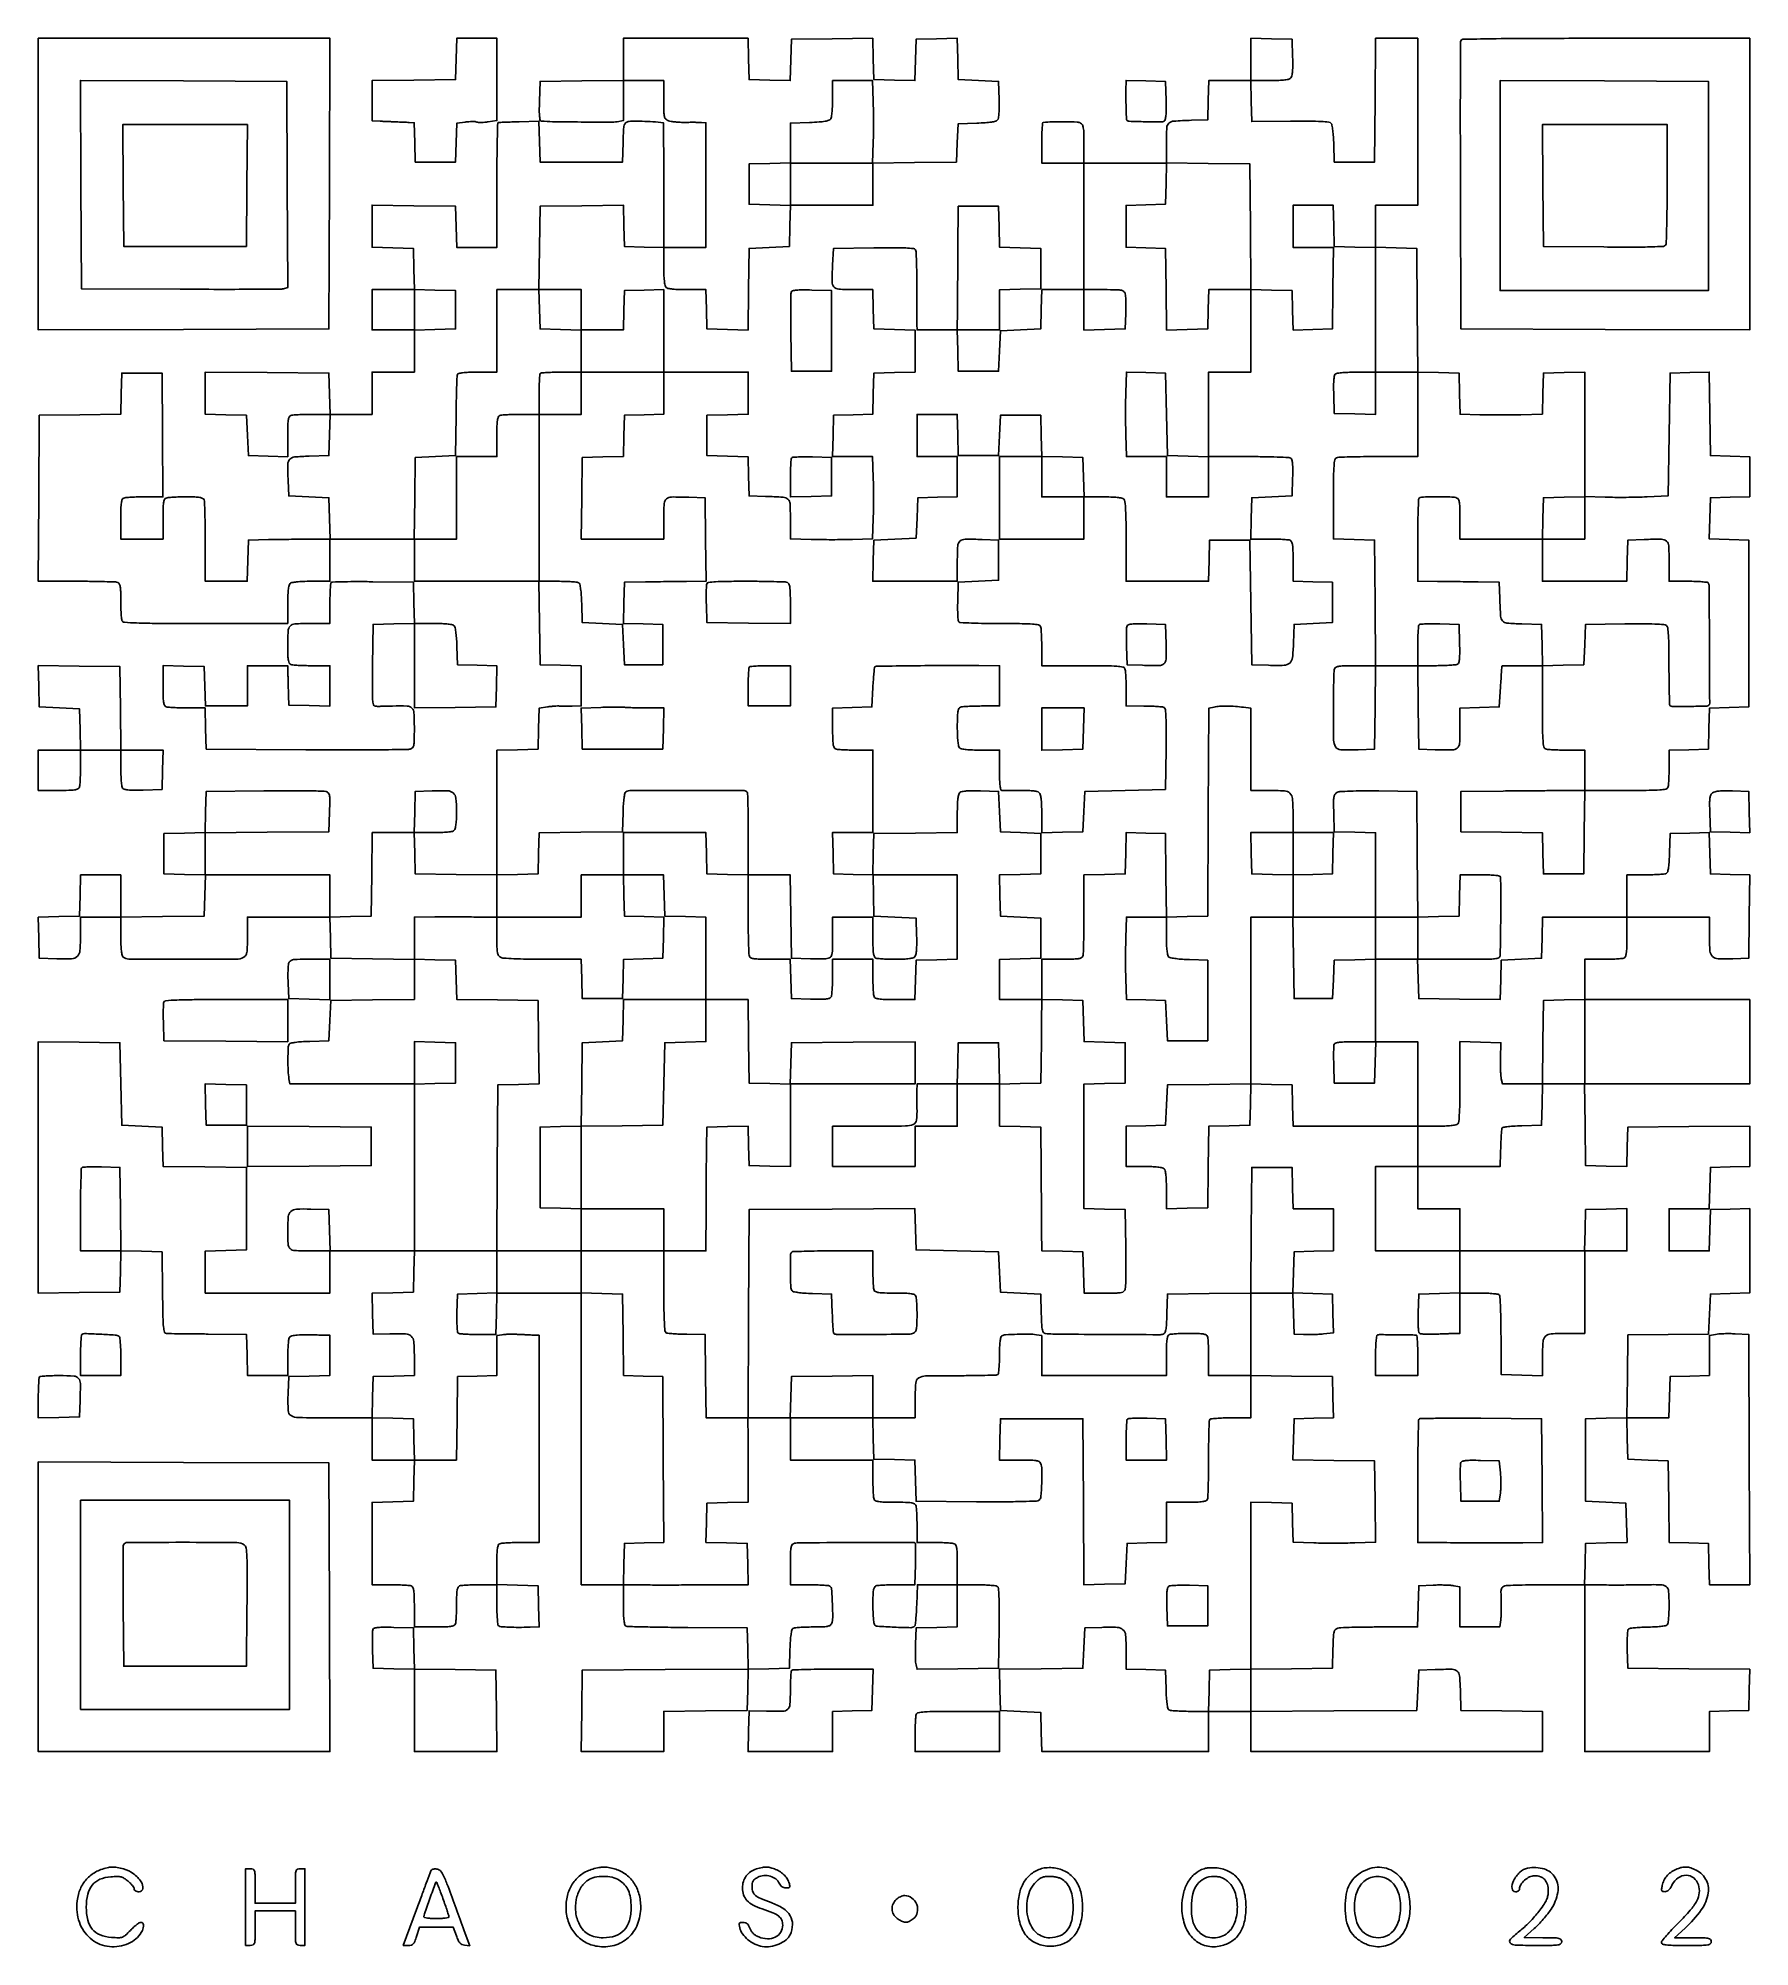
# Model space of a CAD drawing. Extents: x 179 to 1071, y 112 to 1107.
import ezdxf

# ---------------------------------------------------------------- set-up
doc = ezdxf.new("R2010")
doc.units = 0

msp = doc.modelspace()

# ---------------------------------------------------------------- linework, layer by layer
for points in [[(484, 1096.019502), (484, 1085.039005), (462.25, 1084.769502), (440.5, 1084.5), (440.215017, 1074.25, 0.005715), (440.131848, 1069.168721, 0.025257), (440.26813, 1066.180049, 0.042037), (440.592126, 1064.400522, 0.311609), (441.215017, 1063.873169, 0.020715), (447.085973, 1063.538396, 0.001844), (461.888889, 1063.362993, 0.001113), (477.291446, 1063.27157, 0.042122), (480.75, 1063.55053), (484, 1064.090626), (484, 1074.545313), (484, 1085), (494.5, 1085), (505, 1085), (505, 1074.975249, 0.004018), (505.051411, 1068.578267, 0.051001), (505.334287, 1066.19189, 0.145759), (506.049245, 1064.911858, 0.10251), (507.448794, 1064.019469, 0.053234), (508.79681, 1063.665262, 0.013769), (511.029234, 1063.389167, 0.013849), (513.606786, 1063.214094, 0.01371), (516.198794, 1063.181165, -0.002422), (518.776213, 1063.206607, -0.00255), (521.309958, 1063.206425, -0.002438), (523.495324, 1063.184467, -0.011467), (524.75, 1063.136946), (527, 1063), (527, 1030.5), (527, 998), (516, 998), (505, 998), (505, 1030.5, 0.000721), (504.982033, 1042.963942, 0.001201), (504.926562, 1053.460862, 0.000059), (504.852806, 1062.913038, 0.381523), (504.75, 1063.026338, 0.00981), (499.343265, 1063.488913, 0.00864), (493.688543, 1063.763092, 0.006613), (488.656123, 1063.853403, 0.062738), (486.5213, 1063.594702, 0.115008), (485.114725, 1062.871492, 0.156235), (484.365074, 1061.667526, 0.050998), (484.017146, 1059.285459, 0.003829), (483.784869, 1052.7397), (483.5, 1042.5), (462, 1042.5), (440.5, 1042.5), (440.216927, 1053.175174), (439.933855, 1063.850348), (429.716927, 1063.527571, 0.000717), (425.747339, 1063.396461, 0.001074), (422.28091, 1063.269531, 0.000434), (419.308248, 1063.1517, 0.023806), (418.75, 1063.102397, 0.367868), (418.44343, 1062.759897, 0.000523), (418.220312, 1053.483204, 0.003588), (418.053919, 1042.969073, 0.002162), (418, 1030.5), (418, 998), (407.533832, 998), (397.067663, 998), (396.783832, 1008.75), (396.5, 1019.5), (374.75, 1019.769502), (353, 1020.039005), (353, 1009.053334), (353, 998.067663), (363.75, 997.783832), (374.5, 997.5), (374.783832, 986.75), (375.067663, 976), (364.033832, 976), (353, 976), (353, 965.5), (353, 955), (364, 955), (375, 955), (375, 944), (375, 933), (364, 933), (353, 933), (353, 922), (353, 911), (342.033832, 911), (331.067663, 911), (330.783832, 921.75), (330.5, 932.5), (298.25, 932.763853), (266, 933.027706), (266, 922.047685), (266, 911.067663), (276.75, 910.783832), (287.5, 910.5), (288, 900), (288.5, 889.5), (298.75, 889.215017), (309, 888.930034), (309, 899.358028, -0.005326), (309.059519, 904.945911, -0.030277), (309.302474, 907.908024, -0.062914), (309.767284, 909.600436, -0.205495), (310.581787, 910.393011, -0.0721), (311.638889, 910.632128, -0.005887), (314.475463, 910.821697, -0.007809), (317.880092, 910.955696, -0.00593), (321.615619, 911), (331.067663, 911), (330.783832, 900.25), (330.5, 889.5), (320.2603, 889.215131, 0.013482), (312.473421, 888.788181, 0.195806), (310.060296, 887.567079, 0.179106), (309.075074, 884.958841, 0.010944), (309.203496, 876.496645), (309.5, 868.5), (320, 868), (330.5, 867.5), (330.783832, 856.75), (331.067663, 846), (320.283832, 845.953106, 0.001157), (315.394302, 845.920532, 0.000692), (309.583376, 845.860325, 0.000693), (303.799418, 845.784367, 0.001206), (299, 845.703106), (288.5, 845.5), (288.216168, 834.75), (287.932337, 824), (276.966168, 824), (266, 824), (266, 844.418213, 0.002771), (265.956005, 852.357109, 0.004125), (265.821697, 859.303225, 0.001841), (265.636631, 865.220565, 0.083055), (265.393011, 866.418213, 0.191652), (264.656877, 867.216173, 0.070258), (263.167248, 867.687898, 0.03479), (260.605148, 867.936805, 0.006824), (255.974799, 868, 0.006352), (252.484808, 867.955664, 0.008233), (249.287222, 867.821697, 0.006434), (246.623534, 867.631706, 0.070701), (245.581787, 867.393011, 0.205218), (244.76761, 866.601595, 0.063068), (244.30265, 864.913621, 0.030363), (244.059586, 861.960143, 0.005351), (244, 856.393011), (244, 846), (233, 846), (222, 846), (222, 856.393011, -0.005351), (222.059586, 861.960143, -0.030363), (222.30265, 864.913621, -0.063068), (222.76761, 866.601595, -0.205218), (223.581787, 867.393011, -0.071999), (224.637764, 867.632097, -0.005927), (227.461104, 867.821697, -0.00784), (230.849942, 867.955694, -0.00596), (234.566739, 868), (243.969903, 868), (243.734951, 900.25), (243.5, 932.5), (233, 932.5), (222.5, 932.5), (222.216369, 921.76979), (221.932738, 911.03958), (200.716369, 910.76979), (179.5, 910.5), (179.239377, 867.25), (178.978755, 824), (198.90759, 824, -0.002838), (206.658873, 823.955997, -0.004214), (213.44698, 823.821697, -0.001918), (219.224047, 823.636503, -0.08282), (220.418213, 823.393011, -0.191652), (221.216173, 822.656877, -0.070258), (221.687898, 821.167248, -0.03479), (221.936805, 818.605148, -0.006824), (222, 813.974799, 0.006352), (222.044336, 810.484808, 0.008233), (222.178303, 807.287222, 0.006434), (222.368294, 804.623534, 0.070701), (222.606989, 803.581787, 0.289219), (223.885689, 802.627123, 0.010474), (230.238282, 802.262757, 0.008185), (241.13526, 802.045039, 0.000902), (266.106989, 802), (309, 802), (309, 811.8, -0.008695), (309.074295, 816.071747, -0.018472), (309.311224, 819.369558, -0.019349), (309.671932, 821.799696, -0.150969), (310.2, 822.8, -0.150969), (311.200304, 823.328068, -0.019349), (313.630442, 823.688776, -0.018472), (316.928253, 823.925705, -0.008695), (321.2, 824), (331, 824), (331, 835), (331, 846), (353, 846), (375, 846), (375, 835), (375, 824), (407.480498, 824), (439.960995, 824), (440.230498, 802.25), (440.5, 780.5), (451.25, 780.216168), (462, 779.932337), (462, 769.466168), (462, 759), (457.25, 758.884846, -0.004708), (455.29147, 758.855812, -0.004721), (453.334631, 758.863707, -0.004619), (451.628, 758.902479, -0.018749), (450.591296, 758.97459, 0.0349), (449.576883, 759.012311, 0.009559), (447.977789, 758.929529, 0.009615), (446.163901, 758.76571, 0.009888), (444.374557, 758.53346), (440.066522, 757.88743), (439.783261, 747.193715), (439.5, 736.5), (428.75, 736.216168), (418, 735.932337), (418, 703.446281), (418, 670.960225), (396.75, 671.230112), (375.5, 671.5), (375.216168, 682.25), (374.932337, 693), (384.766168, 693, 0.008652), (389.054729, 693.074219, 0.018432), (392.362299, 693.311014, 0.019308), (394.798441, 693.671586, 0.151095), (395.8, 694.2, 0.146858), (396.316486, 695.159592, 0.020575), (396.681544, 697.407548, 0.019737), (396.923115, 700.406512, 0.010228), (397, 704.164816, 0.023375), (396.680407, 710.997241, 0.198259), (395.276763, 713.661273, 0.167667), (392.268278, 714.801192, 0.015743), (384.243181, 714.788833), (375.5, 714.5), (375.216168, 703.75), (374.932337, 693), (363.985671, 693), (353.039005, 693), (352.769502, 671.25), (352.5, 649.5), (341.75, 649.216168), (331, 648.932337), (331, 659.966168), (331, 671), (298.5, 671), (266, 671), (266, 681.986147), (266, 692.972294), (298.25, 693.236147), (330.5, 693.5), (330.784677, 703.722245, 0.003517), (330.921247, 710.284842, 0.049504), (330.721112, 712.629412, 0.16382), (330.071927, 713.793177, 0.129118), (328.784677, 714.463973, 0.052737), (327.07993, 714.666417, 0.001055), (318.358624, 714.759851, 0.002494), (308.161712, 714.796715, 0.001671), (296.5, 714.741729), (266.5, 714.5), (266.216508, 703.783492), (265.933016, 693.066984), (255.216508, 692.783492), (244.5, 692.5), (244.5, 682), (244.5, 671.5), (255.283485, 671.215829), (266.06697, 670.931657), (265.783485, 660.215829), (265.5, 649.5), (243.75, 649.230498), (222, 648.960995), (222, 659.980498), (222, 671), (211.533832, 671), (201.067663, 671), (200.783832, 660.25), (200.5, 649.5), (189.716515, 649.215829), (178.93303, 648.931657), (179.216515, 638.215829), (179.5, 627.5), (188.642469, 627.213897, 0.019432), (196.389283, 627.272581, 0.186872), (199.350115, 628.580331, 0.180389), (200.713581, 631.565427, 0.017882), (201, 639.571429), (201, 649), (211.5, 649), (222, 649), (222, 639.122445, 0.007705), (222.071011, 634.514317, 0.022109), (222.310862, 631.32355, 0.028656), (222.699893, 629.142812, 0.162467), (223.314084, 628.154297, 0.17336), (226.172758, 627.112693, 0.001053), (254.331736, 627.000032, 0.001398), (282.068388, 627.025029, 0.122533), (286.066097, 628.035374, 0.136285), (287.101445, 629.023959, 0.091142), (287.675516, 630.568679, 0.038377), (287.940779, 633.285831, 0.00515), (288, 639.035184), (288, 649), (309.466168, 649), (330.932337, 649), (331.216168, 638.25), (331.5, 627.5), (353.25, 627.230498), (375, 626.960995), (375, 616.5), (375, 606.039005), (353.25, 605.769502), (331.5, 605.5), (331, 595), (330.5, 584.5), (320.535034, 584.211195, 0.008364), (316.200526, 584.012965, 0.019097), (312.944049, 583.684195, 0.019162), (310.58782, 583.262426, 0.199573), (309.798145, 582.711195, 0.133772), (309.244945, 580.931983, 0.006972), (309.114806, 574.891145, 0.011772), (309.210966, 568.862145, 0.034857), (309.661717, 564.75), (310.158911, 562), (342.579455, 562), (375, 562), (375, 518.5), (375, 475), (353.033832, 475), (331.067663, 475), (330.783832, 485.75), (330.5, 496.5), (321.016285, 496.790619, 0.017925), (313.519885, 496.751542, 0.175691), (310.639426, 495.571246, 0.189346), (309.298433, 492.863334, 0.02139), (309, 485.890658, 0.012979), (309.192257, 478.485597, 0.193698), (310.260972, 476.183151, 0.179435), (312.661863, 475.172378, 0.010847), (320.606989, 475), (331, 475), (331, 464), (331, 453), (298.5, 453), (266, 453), (266, 463.966168), (266, 474.932337), (276.75, 475.216168), (287.5, 475.5), (287.5, 497), (287.5, 518.5), (265.784769, 518.769405), (244.069538, 519.038811), (243.784769, 529.269405), (243.5, 539.5), (233, 540), (222.5, 540.5), (222, 562), (221.5, 583.5), (200.25, 583.769888), (179, 584.039775), (179, 518.5), (179, 452.960225), (200.25, 453.230112), (221.5, 453.5), (221.784171, 464.283485), (222.068343, 475.06697), (232.784171, 474.783485), (243.5, 474.5), (243.769888, 453.25, 0.001777), (243.975981, 440.571228, 0.018427), (244.271526, 435.360416, 0.04737), (244.777501, 432.703379, 0.321361), (245.769888, 431.923472, 0.007982), (247.030386, 431.887866, 0.000193), (252.86678, 431.818467, 0.000421), (259.710954, 431.745494, 0.000286), (267.5, 431.673472), (287.5, 431.5), (287.783832, 420.75), (288.067663, 410), (298.533832, 410), (309, 410), (309.015313, 419.25, -0.008564), (309.083719, 422.891651, -0.01156), (309.278071, 426.180407, -0.008708), (309.549609, 428.898746, -0.112428), (309.888304, 429.853513, -0.201789), (311.09201, 430.690792, -0.032899), (313.967568, 431.107027, -0.021422), (318.556834, 431.268356, -0.005017), (326.25, 431.131925), (331, 431), (331, 420.533832), (331, 410.067663), (320.25, 409.783832), (309.5, 409.5), (309.204946, 401, 0.017378), (309.205453, 391.813808, 0.257598), (310.800938, 389.146345, 0.129107), (314.504163, 388.118547, 0.003484), (331.519052, 388), (353, 388), (353, 377), (353, 366), (364.033832, 366), (375.067663, 366), (374.783832, 355.25), (374.5, 344.5), (363.75, 344.216168), (353, 343.932337), (353, 322.466168), (353, 301), (362.418213, 301, -0.005951), (366.140776, 300.955695, -0.007831), (369.534475, 300.821697, -0.005915), (372.361889, 300.632106, -0.07203), (373.418213, 300.393011, -0.205218), (374.23239, 299.601595, -0.063068), (374.69735, 297.913621, -0.030363), (374.940414, 294.960143, -0.005351), (375, 289.393011), (375, 279), (385.393011, 279, 0.005351), (390.960143, 279.059586, 0.030363), (393.913621, 279.30265, 0.063068), (395.601595, 279.76761, 0.205218), (396.393011, 280.581787, 0.070701), (396.631706, 281.623534, 0.006434), (396.821697, 284.287222, 0.008233), (396.955664, 287.484808, 0.006352), (397, 290.974799, -0.006824), (397.063195, 295.605148, -0.03479), (397.312102, 298.167248, -0.070258), (397.783827, 299.656877, -0.191652), (398.581787, 300.393011, -0.070946), (399.626193, 300.631778, -0.006338), (402.31865, 300.821697, -0.008159), (405.550804, 300.955669, -0.006277), (409.081787, 301), (418, 301), (418, 290.559017, 0.008567), (418.069298, 286.514827, 0.013072), (418.281203, 283.01128, 0.007599), (418.575867, 280.125303, 0.228948), (418.957287, 279.526398, 0.121482), (420.247189, 279.110653, 0.007502), (424.297703, 278.887604, 0.010325), (429.338105, 278.790019, 0.00632), (435.283832, 278.872858), (440.067663, 279), (439.783832, 289.75), (439.5, 300.5), (428.75, 300.783832), (418, 301.067663), (418, 311.426843, -0.005377), (418.059651, 316.973908, -0.030446), (418.302822, 319.919034, -0.063217), (418.767927, 321.602718, -0.20495), (419.581787, 322.393011, -0.07203), (420.638111, 322.632106, -0.005915), (423.465525, 322.821697, -0.007831), (426.859224, 322.955695, -0.005951), (430.581787, 323), (440, 323), (440, 377), (440, 431), (437, 431.125, -0.000897), (435.490601, 431.190605, -0.000321), (433.339063, 431.289374, -0.000319), (430.979926, 431.4007, -0.000377), (428.75, 431.50904, 0.009924), (426.538322, 431.574202, 0.00879), (424.234375, 431.555835, 0.008861), (422.160189, 431.466024, 0.026501), (420.75, 431.304585), (418, 430.841089), (418, 420.455528), (418, 410.069966), (407.75, 409.784983), (397.5, 409.5), (397.230498, 387.75), (396.960995, 366), (386.014329, 366), (375.067663, 366), (374.783832, 376.75), (374.5, 387.5), (363.716515, 387.784171), (352.93303, 388.068343), (353.216515, 398.784171), (353.5, 409.5), (364.25, 409.783832), (375, 410.067663), (375, 419.998648, 0.017952), (374.722203, 427.733478, 0.189539), (373.383025, 430.531217, 0.179112), (370.458594, 431.751344, 0.015715), (362.295316, 431.827825), (353.5, 431.633786), (353.216515, 442.282722), (352.93303, 452.931657), (363.716515, 453.215829), (374.5, 453.5), (374.783832, 464.25), (375.067663, 475), (396.533832, 475), (418, 475), (418, 464.034983), (418, 453.069966), (407.75, 452.784983), (397.5, 452.5), (397.211769, 442.582645, 0.008421), (397.161984, 438.506838, 0.015978), (397.282005, 435.227239, 0.012175), (397.517848, 432.695389, 0.228873), (397.935433, 432.039905, 0.119196), (398.689364, 431.79315, 0.005615), (401.375007, 431.610781, 0.008982), (404.596234, 431.486351, 0.006314), (408.223664, 431.45726), (417.5, 431.5), (417.783832, 442.25), (418.067663, 453), (440.033832, 453), (462, 453), (462, 377), (462, 301), (473, 301), (484, 301), (484, 290.468615, 0.006207), (484.063528, 285.351, 0.023583), (484.293405, 282.163056, 0.034381), (484.676007, 280.150606, 0.241481), (485.32139, 279.430165, 0.085611), (486.377617, 279.220891, 0.000629), (495.339902, 279.009908, 0.002355), (505.620934, 278.829261, 0.001505), (517.57139, 278.71155), (548.5, 278.5), (548.783724, 267.760648), (549.067447, 257.021296), (505.783724, 256.760648), (462.5, 256.5), (462.230112, 235.25), (461.960225, 214), (483.480112, 214), (505, 214), (505, 224.480498), (505, 234.960995), (526.75, 235.230498), (548.5, 235.5), (548.783492, 246.216508), (549.066984, 256.933016), (559.783492, 257.216508), (570.5, 257.5), (570.788805, 267.464966, -0.00836), (570.987032, 271.800174, -0.019108), (571.315749, 275.055937, -0.01918), (571.737468, 277.411, -0.199883), (572.288805, 278.199653, -0.115495), (573.161051, 278.504423, -0.007626), (575.829971, 278.747767, -0.010713), (579.052528, 278.922753, -0.007787), (582.643011, 278.984687, 0.0061), (587.639876, 279.054022, 0.036929), (590.216248, 279.312261, 0.08218), (591.670761, 279.823042, 0.1775), (592.439901, 280.703981, 0.091423), (593.04084, 283.93179, 0.010941), (592.893965, 291.219109, 0.006559), (592.477375, 298.765248, 0.234499), (591.618492, 300.234687, 0.122219), (590.787958, 300.526562, 0.006455), (587.964495, 300.758058, 0.009848), (584.56653, 300.92538, 0.006984), (580.75, 300.984687), (571, 301), (571, 311.393011, -0.005351), (571.059586, 316.960143, -0.030363), (571.30265, 319.913621, -0.063068), (571.76761, 321.601595, -0.205218), (572.581787, 322.393011, -0.090721), (575.163116, 322.877312, -0.000363), (604.735819, 322.989344, -0.000184), (634.904728, 323.070625, -0.198215), (636.083333, 322.587487, -0.195794), (636.245504, 322.207851, -0.001928), (636.285267, 319.186075, -0.005961), (636.276071, 315.675605, -0.003785), (636.185662, 311.587487), (635.871323, 301), (626.517449, 301, 0.005991), (622.819538, 300.955691, 0.007872), (619.446625, 300.821697, 0.005967), (616.636623, 300.632065, 0.071896), (615.581787, 300.393011, 0.19467), (614.780298, 299.644942, 0.069116), (614.312224, 298.117276, 0.033827), (614.069372, 295.475625, 0.00643), (614.015313, 290.643011, 0.007669), (614.076382, 287.053884, 0.010583), (614.248778, 283.835561, 0.007462), (614.488346, 281.169118, 0.115963), (614.788585, 280.307836, 0.238871), (616.381675, 279.362557, 0.005895), (625.114481, 278.883699, 0.006457), (633.798042, 278.622444, 0.202967), (635.742197, 279.40648, 0.168511), (636.055932, 280.050871, 0.005297), (636.377571, 283.000591, 0.00977), (636.655412, 286.533658, 0.006555), (636.841025, 290.58095), (637.18205, 301), (647.591025, 301), (658, 301), (658, 290.033832), (658, 279.067663), (647.25, 278.783832), (636.5, 278.5), (636.204946, 270, 0.006937), (636.133698, 266.579253, 0.008098), (636.163731, 263.330116, 0.007286), (636.273473, 260.588797, 0.047804), (636.478972, 259.230182), (637.048052, 256.960364), (658.274026, 257.230182), (679.5, 257.5), (679.77083, 278.428109, 0.002701), (679.849994, 288.928451, 0.012029), (679.714887, 295.091209, 0.012869), (679.427241, 299.095412, 0.230932), (678.77083, 300.162796, 0.115844), (677.852781, 300.482259, 0.007444), (675.009244, 300.73694, 0.010563), (671.577369, 300.920078, 0.007655), (667.75, 300.984687), (658, 301), (658, 311.393011, 0.005351), (657.940414, 316.960143, 0.030363), (657.69735, 319.913621, 0.063068), (657.23239, 321.601595, 0.205218), (656.418213, 322.393011, 0.070946), (655.373807, 322.631778, 0.006338), (652.68135, 322.821697, 0.008159), (649.449196, 322.955669, 0.006277), (645.918213, 323), (637, 323), (637, 331.918213, 0.006277), (636.955669, 335.449196, 0.008159), (636.821697, 338.68135, 0.006338), (636.631778, 341.373807, 0.070946), (636.393011, 342.418213, 0.204366), (635.605154, 343.231384, 0.063541), (633.93074, 343.696802, 0.030628), (631.003676, 343.940206, 0.005432), (625.5, 344, -0.005432), (619.996324, 344.059794, -0.030628), (617.06926, 344.303198, -0.063541), (615.394846, 344.768616, -0.204366), (614.606989, 345.581787, -0.07203), (614.367894, 346.638111, -0.005915), (614.178303, 349.465525, -0.007831), (614.044305, 352.859224, -0.005951), (614, 356.581787), (614, 366), (592.5, 366), (571, 366), (571, 377), (571, 388), (592.466168, 388), (613.932337, 388), (614.216168, 377.25), (614.5, 366.5), (625.216508, 366.216508), (635.933016, 365.933016), (636.216508, 355.216508), (636.5, 344.5), (667.940451, 344.285615, 0.002134), (682.193655, 344.24927, 0.006229), (692.029372, 344.388709, 0.003495), (699.326198, 344.634139, 0.164488), (700.690451, 345.15806, 0.203943), (701.615646, 346.953984, 0.009219), (702.004695, 354.033426, 0.013795), (702.066202, 360.965562, 0.087142), (701.393011, 364.418213, 0.205485), (700.600474, 365.232706, 0.062919), (698.908208, 365.697521, 0.03028), (695.946379, 365.940479, 0.005326), (690.359179, 366), (679.932337, 366), (680.216168, 376.75), (680.5, 387.5), (702, 387.5), (723.5, 387.5), (723.760648, 344.216276), (724.021296, 300.932553), (734.760648, 301.216276), (745.5, 301.5), (746, 312), (746.5, 322.5), (756.75, 322.784983), (767, 323.069966), (767, 333.534983), (767, 344), (777.393011, 344, 0.005548), (782.847127, 344.060521, 0.028856), (785.845765, 344.300585, 0.056089), (787.591489, 344.745678, 0.213844), (788.369202, 345.519741, 0.083016), (788.603245, 346.66985, 0.001854), (788.781072, 352.332118, 0.00414), (788.910111, 358.979916, 0.002782), (788.952381, 366.576708, -0.002787), (788.994503, 374.133165, -0.004325), (789.123586, 380.65189, -0.00141), (789.299584, 386.278283, -0.130606), (789.535207, 387.056967, -0.229468), (790.126712, 387.432853, -0.007408), (793.013867, 387.722984, -0.012896), (796.515436, 387.931742, -0.00844), (800.559017, 388), (811, 388), (811, 399.019888), (811, 410.039775), (832.25, 409.769888), (853.5, 409.5), (853.783473, 398.785353), (854.066946, 388.070705), (843.783473, 387.785353), (833.5, 387.5), (833.216371, 376.769986), (832.932742, 366.039971), (854.216371, 365.769986), (875.5, 365.5), (875.769629, 344.338997), (876.039257, 323.177994), (865.269629, 322.838997, -0.004764), (860.370632, 322.731502, -0.002808), (854.515836, 322.691718, -0.002808), (848.666157, 322.717677, -0.004802), (843.78428, 322.813661), (833.068561, 323.127322), (832.78428, 333.313661), (832.5, 343.5), (821.75, 343.783832), (811, 344.067663), (811, 300.567663), (811, 257.067663), (800.25, 256.783832), (789.5, 256.5), (789.216168, 245.75), (788.932337, 235), (779.216168, 235.015313, -0.007334), (775.406013, 235.077213, -0.010202), (771.998336, 235.252233, -0.006997), (769.171517, 235.495121, -0.117134), (768.288805, 235.800347, -0.199883), (767.737468, 236.589, -0.01918), (767.315749, 238.944063, -0.019108), (766.987032, 242.199826, -0.00836), (766.788805, 246.535034), (766.5, 256.5), (756.25, 256.784983), (746, 257.069966), (746, 266.999799, 0.018385), (745.714843, 274.752275, 0.190058), (744.352383, 277.578778, 0.180404), (741.390744, 278.792788, 0.01627), (733.243181, 278.788833), (724.5, 278.5), (724, 268), (723.5, 257.5), (701.716367, 257.230404), (679.932734, 256.960808), (680.216367, 246.230404), (680.5, 235.5), (691, 235), (701.5, 234.5), (701.784983, 224.25), (702.069966, 214), (745.534983, 214), (789, 214), (789, 224.5), (789, 235), (800, 235), (811, 235), (811, 224.5), (811, 214), (887, 214), (963, 214), (963, 224.480112), (963, 234.960225), (941.75, 235.230112), (920.5, 235.5), (920.215131, 245.7397, 0.013827), (919.781878, 253.54295, 0.200378), (918.533568, 255.948742, 0.174565), (915.86687, 256.925177, 0.010012), (907, 256.795054), (898.5, 256.5), (898, 246), (897.5, 235.5), (854.25, 235.239377), (811, 234.978755), (811, 245.96949), (811, 256.960225), (832.25, 257.230112), (853.5, 257.5), (853.783793, 267.642206, -0.004239), (854.011163, 273.877009, -0.045994), (854.354225, 276.368126, -0.13437), (855.044772, 277.644519, -0.137305), (856.283793, 278.378551, -0.056343), (857.859525, 278.615671, -0.002272), (863.640614, 278.802173, -0.003961), (870.501562, 278.937922, -0.002792), (878.216168, 278.986345), (897.932337, 279), (898.216168, 289.75), (898.5, 300.5), (906, 300.80649, -0.008667), (909.109769, 300.879612, -0.00841), (912.251562, 300.846169, -0.008349), (915.012596, 300.724159, -0.030569), (916.75, 300.511177), (920, 299.909374), (920, 289.454687), (920, 279), (930.372192, 279), (940.744384, 279), (941.240606, 282.75, 0.020239), (941.413553, 284.643411, 0.007234), (941.511592, 287.354508, 0.007164), (941.533497, 290.334585, 0.008407), (941.466288, 293.158963, -0.00749), (941.364576, 297.127075, -0.066355), (941.576942, 298.861018, -0.160581), (942.184633, 299.803224, -0.104734), (943.347873, 300.395308, -0.056676), (944.885355, 300.625916, -0.002168), (950.669375, 300.807096, -0.003862), (957.526973, 300.939151, -0.00271), (965.25, 300.986345), (985, 301), (985, 257.5), (985, 214), (1017.5, 214), (1050, 214), (1050, 224.465017), (1050, 234.930034), (1060.25, 235.215017), (1070.5, 235.5), (1070.783689, 246.235907), (1071.067378, 256.971814), (1039.283689, 257.235907), (1007.5, 257.5), (1007.211769, 267.417355, -0.007576), (1007.150199, 271.845842, -0.019646), (1007.279533, 275.034542, -0.020969), (1007.554495, 277.281643, -0.216682), (1008.061369, 278.037928, -0.110736), (1008.888146, 278.323896, -0.006534), (1011.545579, 278.588813, -0.009602), (1014.746164, 278.80386, -0.006914), (1018.324705, 278.925784, 0.009341), (1022.254816, 279.078787, 0.020267), (1025.261235, 279.374732, 0.02053), (1027.452219, 279.772755, 0.198484), (1028.209793, 280.305211, 0.116016), (1028.510689, 281.168747, 0.00744), (1028.750745, 283.846423, 0.010564), (1028.923502, 287.078121, 0.007653), (1028.984687, 290.682612, 0.018661), (1028.734108, 297.708356, 0.217762), (1027.446007, 300.056167, 0.158029), (1024.60911, 301.017439, 0.00882), (1015.164684, 300.975862, -0.002775), (1010.722622, 300.902591, -0.001552), (1005.318125, 300.860221, -0.001548), (999.854827, 300.851267, -0.002519), (995.216168, 300.881396), (984.932337, 301), (985.216168, 311.75), (985.5, 322.5), (996.284606, 322.784183), (1007.069211, 323.068365), (1006.784606, 333.284183), (1006.5, 343.5), (996, 344), (985.5, 344.5), (985.5, 366), (985.5, 387.5), (996.215829, 387.783485), (1006.931657, 388.06697), (1007.215829, 377.283485), (1007.5, 366.5), (1018, 366), (1028.5, 365.5), (1028.769787, 344.284765), (1029.039573, 323.069529), (1039.269787, 322.784765), (1049.5, 322.5), (1049.783832, 311.75), (1050.067663, 301), (1060.541073, 301), (1071.014483, 301), (1070.757242, 366.25), (1070.5, 431.5), (1063.5, 431.807779, 0.009375), (1060.58164, 431.88131, 0.008811), (1057.601562, 431.84799, 0.008811), (1054.961002, 431.725313, 0.029867), (1053.25, 431.512466), (1050, 430.909374), (1050, 420.48967), (1050, 410.069966), (1039.75, 409.784983), (1029.5, 409.5), (1029.216168, 398.75), (1028.932337, 388), (1017.946666, 388), (1006.960995, 388), (1007.230498, 409.599001), (1007.5, 431.198001), (1028.5, 431.411267), (1049.5, 431.624533), (1050, 442.062266), (1050.5, 452.5), (1060.75, 452.784983), (1071, 453.069966), (1071, 475.069966), (1071, 497.069966), (1060.75, 496.784983), (1050.5, 496.5), (1050.216168, 485.75), (1049.932337, 475), (1039.466168, 475), (1029, 475), (1029, 486), (1029, 497), (1039.466168, 497), (1049.932337, 497), (1050.216168, 507.75), (1050.5, 518.5), (1060.75, 518.784983), (1071, 519.069966), (1071, 529.54903), (1071, 540.028094), (1039.25, 539.764047), (1007.5, 539.5), (1007.214647, 529.216527), (1006.929295, 518.933054), (996.214647, 519.216527), (985.5, 519.5), (985.230112, 540.75), (984.960225, 562), (1027.980112, 562), (1071, 562), (1071, 584), (1071, 606), (1028, 606), (985, 606), (985, 616.5), (985, 627), (994.418213, 627, 0.005951), (998.140776, 627.044305, 0.007831), (1001.534475, 627.178303, 0.005915), (1004.361889, 627.367894, 0.07203), (1005.418213, 627.606989, 0.205218), (1006.23239, 628.398405, 0.063068), (1006.69735, 630.086379, 0.030363), (1006.940414, 633.039857, 0.005351), (1007, 638.606989), (1007, 649), (1028.5, 649), (1050, 649), (1050, 639.035184, 0.017911), (1050.277655, 631.286847, 0.185014), (1051.608188, 628.442394, 0.184841), (1054.49937, 627.213805, 0.017872), (1062.259538, 627.209712), (1070.5, 627.5), (1070.769404, 649.214803), (1071.038809, 670.929605), (1060.769404, 671.214803), (1050.5, 671.5), (1050.215817, 682.284606), (1049.931635, 693.069211), (1039.715817, 692.784606), (1029.5, 692.5), (1029.211195, 682.535034, -0.00836), (1029.012968, 678.199826, -0.019108), (1028.684251, 674.944063, -0.01918), (1028.262532, 672.589, -0.199883), (1027.711195, 671.800347, -0.117226), (1026.827893, 671.495095, -0.006962), (1023.991726, 671.252233, -0.010173), (1020.573123, 671.077211, -0.007309), (1016.75, 671.015313), (1007, 671), (1007, 660), (1007, 649), (985.033832, 649), (963.067663, 649), (962.783832, 638.25), (962.5, 627.5), (952, 627), (941.5, 626.5), (941.214798, 616.230215), (940.929597, 605.96043), (919.714798, 606.230215), (898.5, 606.5), (898.215017, 616.75), (897.930034, 627), (908.215017, 627.085939, -0.00189), (912.921792, 627.107477, -0.00108), (918.605875, 627.099727, -0.001078), (924.324185, 627.067248, -0.001791), (929.145409, 627.012198, 0.006609), (934.134085, 627.003318, 0.020774), (937.47791, 627.180644, 0.025942), (939.720149, 627.511266, 0.207648), (940.55822, 628.094203, 0.135544), (940.983918, 629.551923, 0.000569), (941.211181, 646.329519, 0.002776), (941.315541, 661.55409, 0.01532), (941.075053, 669.75, 0.324868), (940.575747, 670.3572, 0.034099), (938.658667, 670.718349, 0.02347), (935.556276, 670.939302, 0.006042), (930.533832, 671), (920.067663, 671), (919.783832, 660.25), (919.5, 649.5), (908.763707, 649.216307), (898.027415, 648.932615), (897.763707, 681.716307), (897.5, 714.5), (877.651046, 714.732225, 0.004083), (869.268438, 714.761835, 0.008066), (862.614155, 714.62363, 0.005833), (857.43367, 714.371848, 0.108211), (855.865488, 713.928011, 0.132377), (854.830345, 712.954703, 0.100413), (854.289575, 711.486027, 0.040564), (854.103482, 708.88991, 0.00498), (854.214442, 703.195786), (854.5, 693.5), (865.25, 693.216168), (876, 692.932337), (876, 670.966168), (876, 649), (854.5, 649), (833, 649), (833, 659.965017), (833, 670.930034), (843.25, 671.215017), (853.5, 671.5), (853.783832, 682.25), (854.067663, 693), (843.533832, 693), (833, 693), (833, 702.964816, 0.0177), (832.725392, 710.719525, 0.189883), (831.393275, 713.50496, 0.174589), (828.463935, 714.756305, 0.014506), (820.065741, 715), (811, 715), (811, 736.412102), (811, 757.824204), (807.25, 758.328225, 0.015495), (802.919841, 758.774141, 0.015585), (798.578778, 758.949886, 0.01637), (794.697959, 758.858892, 0.040027), (791.868806, 758.471185), (789.01715, 757.844856), (788.758575, 703.672428), (788.5, 649.5), (777.769596, 649.216367), (767.039192, 648.932734), (766.769596, 670.716367), (766.5, 692.5), (756.284183, 692.784606), (746.068365, 693.069211), (745.784183, 682.284606), (745.5, 671.5), (734.75, 671.216168), (724, 670.932337), (724, 650.547956, -0.002775), (723.956005, 642.62203, -0.004131), (723.821697, 635.686837, -0.001846), (723.636622, 629.779199, -0.08304), (723.393011, 628.581787, -0.205218), (722.601595, 627.76761, -0.063068), (720.913621, 627.30265, -0.030363), (717.960143, 627.059586, -0.005351), (712.393011, 627), (702, 627), (702, 616.5), (702, 606), (691, 606), (680, 606), (680, 616.466168), (680, 626.932337), (690.75, 627.216168), (701.5, 627.5), (701.5, 638), (701.5, 648.5), (691, 649), (680.5, 649.5), (680.216515, 660.215829), (679.93303, 670.931657), (690.716515, 671.215829), (701.5, 671.5), (701.5, 682), (701.5, 692.5), (691, 693), (680.5, 693.5), (680, 704), (679.5, 714.5), (670.149285, 714.788859, 0.009044), (666.042317, 714.84141, 0.018924), (662.849829, 714.703614, 0.020746), (660.486141, 714.412685, 0.132968), (659.399285, 713.916414, 0.153989), (658.728963, 712.876338, 0.035166), (658.314936, 710.797737, 0.024215), (658.070212, 707.662077, 0.007367), (658, 702.897058), (658, 693.039005), (636.25, 692.769502), (614.5, 692.5), (614.215817, 681.715394), (613.931635, 670.930789), (603.715817, 671.215394), (593.5, 671.5), (593.216168, 682.25), (592.932337, 693), (603.466168, 693), (614, 693), (614, 714.5), (614, 736), (605.081787, 736, -0.006277), (601.550804, 736.044331, -0.008159), (598.31865, 736.178303, -0.006338), (595.626193, 736.368222, -0.070946), (594.581787, 736.606989, -0.204941), (593.767938, 737.397244, -0.063222), (593.302828, 739.080782, -0.030449), (593.059653, 742.025624, -0.005378), (593, 747.572006), (593, 757.930034), (603.25, 758.215017), (613.5, 758.5), (614, 768.671374, -0.004627), (614.230031, 772.607727, -0.007112), (614.509085, 776.009484, -0.002932), (614.804679, 778.899189, -0.172184), (615.030929, 779.368969, -0.194147), (615.877737, 779.724425, -0.000318), (632.248279, 779.941602, -0.002497), (649.921003, 780.076536, -0.00191), (669.25, 780.053744), (680, 780), (680, 769.5), (680, 759), (670.581787, 759, 0.005951), (666.859224, 758.955695, 0.007831), (663.465525, 758.821697, 0.005915), (660.638111, 758.632106, 0.07203), (659.581787, 758.393011, 0.199477), (658.774411, 757.625343, 0.066206), (658.306452, 756.025714, 0.032184), (658.061032, 753.245193, 0.005923), (658, 748.093011, 0.008834), (658.07454, 743.874423, 0.018598), (658.3119, 740.607477, 0.019478), (658.673038, 738.196308, 0.150566), (659.2, 737.2, 0.150969), (660.200304, 736.671932, 0.019349), (662.630442, 736.311224, 0.018472), (665.928253, 736.074295, 0.008695), (670.2, 736), (680, 736), (680, 725.5, 0.006008), (680.06059, 720.458052, 0.023429), (680.281387, 717.348286, 0.034102), (680.642415, 715.42875, 0.326444), (681.25, 714.931729, 0.01441), (682.088167, 714.910146, 0.000891), (684.577099, 714.922233, 0.001321), (687.542647, 714.949758, 0.000979), (690.820975, 714.99527, -0.011128), (694.372164, 714.972485, -0.01976), (697.29094, 714.773153, -0.020842), (699.521941, 714.437386, -0.126079), (700.570975, 713.941096, -0.151307), (701.261372, 712.882105, -0.037351), (701.68404, 710.82591, -0.024828), (701.93022, 707.693169, -0.007194), (702, 702.843724), (702, 692.932337), (712.75, 693.216168), (723.5, 693.5), (724, 704), (724.5, 714.5), (745.5, 715), (766.5, 715.5), (766.77083, 736.428109, 0.002701), (766.849994, 746.928451, 0.012029), (766.714887, 753.091209, 0.012869), (766.427241, 757.095412, 0.230932), (765.77083, 758.162796, 0.114378), (764.862447, 758.481845, 0.00801), (762.156119, 758.73694, 0.011016), (758.885742, 758.920046, 0.008061), (755.25, 758.984687), (746, 759), (746, 767.918213, 0.006277), (745.955669, 771.449196, 0.008159), (745.821697, 774.68135, 0.006338), (745.631778, 777.373807, 0.070946), (745.393011, 778.418213, 0.258697), (744.337463, 779.303854, 0.030015), (741.164693, 779.724422, 0.015901), (735.514173, 779.950434, 0.002045), (723.393011, 780), (702, 780), (702, 789.418213, 0.005867), (701.956338, 793.139142, 0.007745), (701.824259, 796.527799, 0.005805), (701.637479, 799.35125, 0.072311), (701.401732, 800.395485, 0.258396), (700.370088, 801.262065, 0.029869), (697.263616, 801.678338, 0.016192), (691.772716, 801.904171, 0.002181), (680.22446, 801.954545, -0.003911), (672.274322, 802.016727, -0.006123), (665.437651, 802.207432, -0.002097), (659.569611, 802.467715, -0.186332), (658.784563, 802.815437, -0.177272), (658.453305, 803.529235, -0.007622), (658.261207, 806.335043, -0.012222), (658.1639, 809.727848, -0.008324), (658.211836, 813.588164), (658.5, 823.5), (669, 824), (679.5, 824.5), (679.5, 835), (679.5, 845.5), (671, 845.795054, 0.009927), (662.034911, 845.928151, 0.179688), (659.397028, 844.933469, 0.203196), (658.211645, 842.50249, 0.01319), (658, 834.480948), (658, 824), (635.966168, 824), (613.932337, 824), (614.216168, 834.75), (614.5, 845.5), (625.5, 846), (636.5, 846.5), (637, 857), (637.5, 867.5), (647.75, 867.784983), (658, 868.069966), (658, 878.534983), (658, 889), (647.5, 889), (637, 889), (637, 900), (637, 911), (647.466168, 911), (657.932337, 911), (658.216168, 900.25), (658.5, 889.5), (669, 889.5), (679.5, 889.5), (680, 900), (680.5, 910.5), (691, 910.5), (701.5, 910.5), (701.783832, 899.75), (702.067663, 889), (691.033832, 889), (680, 889), (680, 867.5), (680, 846), (702, 846), (724, 846), (724, 857), (724, 868), (733.8, 868, -0.008695), (738.071747, 867.925705, -0.018472), (741.369558, 867.688776, -0.019349), (743.799696, 867.328068, -0.150969), (744.8, 866.8, -0.175156), (745.391927, 865.538104, -0.00933), (745.721154, 861.045513, -0.010454), (745.937931, 854.593081, -0.003169), (746, 844.8), (746, 824), (767.466168, 824), (788.932337, 824), (789.216168, 834.75), (789.5, 845.5), (800, 845.5), (810.5, 845.5), (811, 813), (811.5, 780.5), (820.243181, 780.211167, 0.016437), (828.283794, 780.209935, 0.175522), (831.269158, 781.403091, 0.186549), (832.703343, 784.197255, 0.018997), (833.21398, 791.765906), (833.5, 801.5), (843.5, 802), (853.5, 802.5), (853.5, 813), (853.5, 823.5), (843.25, 823.784983), (833, 824.069966), (833, 834.427994, 0.005378), (832.940347, 839.974376, 0.030449), (832.697172, 842.919218, 0.063222), (832.232062, 844.602756, 0.204941), (831.418213, 845.393011, 0.0721), (830.361111, 845.632128, 0.005887), (827.524537, 845.821697, 0.007809), (824.119908, 845.955696, 0.00593), (820.384381, 846), (810.932337, 846), (811.216168, 856.75), (811.5, 867.5), (822, 868), (832.5, 868.5), (832.789728, 877.91643, 0.007315), (832.862613, 882.434881, 0.024729), (832.721172, 885.382446, 0.035484), (832.393714, 887.309292, 0.193917), (831.789728, 888.151117, 0.130337), (830.747076, 888.480685, 0.002283), (824.783545, 888.733509, 0.00559), (817.795586, 888.919594, 0.003676), (809.75, 888.984687), (789, 889), (789, 911), (789, 933), (800, 933), (811, 933), (811, 954.533832), (811, 976.067663), (821.75, 975.783832), (832.5, 975.5), (832.785365, 965.215407), (833.07073, 954.930815), (843.285365, 955.215407), (853.5, 955.5), (853.769888, 976.75), (854.039775, 998), (843.519888, 998), (833, 998), (833, 1009), (833, 1020), (843.466168, 1020), (853.932337, 1020), (854.216168, 1009.25), (854.5, 998.5), (865.25, 998.216168), (876, 997.932337), (876, 965.466168), (876, 933), (866.25, 932.984687, 0.007755), (862.421391, 932.919286, 0.010675), (858.985645, 932.733781, 0.007585), (856.139851, 932.475649, 0.115445), (855.211769, 932.152042, 0.19692), (854.604266, 931.294865, 0.033714), (854.278982, 929.282937, 0.023663), (854.138177, 926.195195, 0.006827), (854.211769, 921.417355), (854.5, 911.5), (865.25, 911.216168), (876, 910.932337), (876, 921.966168), (876, 933), (887, 933), (898, 933), (898, 911), (898, 889), (877.581787, 889, 0.002713), (869.645232, 888.956939, 0.004048), (862.706566, 888.825454, 0.001776), (856.79047, 888.644396, 0.083257), (855.615121, 888.405802, 0.260187), (854.754207, 887.373892, 0.02856), (854.34233, 884.201591, 0.015844), (854.117118, 878.619525, 0.00216), (854.066667, 866.939296), (854.066667, 846.066987), (864.783333, 845.783494), (875.5, 845.5), (875.763664, 812.75), (876.027329, 780), (865.620653, 780, 0.005341), (860.045416, 779.94044, 0.030329), (857.088565, 779.697419, 0.063008), (855.398858, 779.232518, 0.205326), (854.606989, 778.418213, 0.082806), (854.363504, 777.224263, 0.001922), (854.178303, 771.455697, 0.00422), (854.044003, 764.677171, 0.002843), (854, 756.937265, 0.003963), (854.124638, 741.214225, 0.136899), (855.166838, 737.695561, 0.250325), (857.810228, 736.181488, 0.016074), (867, 736.204946), (875.5, 736.5), (875.769502, 758.25), (876.039005, 780), (887, 780), (897.960995, 780), (898.230498, 758.25), (898.5, 736.5), (907, 736.204946, 0.009911), (915.962726, 736.07159, 0.179309), (918.601462, 737.064186, 0.203503), (919.787682, 739.491055, 0.013279), (920, 747.484069), (920, 757.930034), (930.25, 758.215017), (940.5, 758.5), (941.127464, 769, -0.000955), (941.376842, 773.043335, -0.001536), (941.606605, 776.489062, -0.000246), (941.821002, 779.540448, -0.096572), (941.877464, 779.75, -0.27922), (942.036543, 779.852075, -0.000598), (945.04838, 779.926563, -0.003653), (948.465416, 779.982008, -0.00223), (952.5, 780), (963, 780), (963, 758.606989, 0.002045), (963.049566, 746.485827, 0.015901), (963.275578, 740.835307, 0.030015), (963.696146, 737.662537, 0.258697), (964.581787, 736.606989, 0.07203), (965.638111, 736.367894, 0.005915), (968.465525, 736.178303, 0.007831), (971.859224, 736.044305, 0.005951), (975.581787, 736), (985, 736), (985, 725.5), (985, 715), (974.75, 714.940931, 0.000386), (969.365363, 714.905745, 0.000111), (961.048437, 714.843127, 0.000112), (951.674575, 714.76836, 0.00012), (942.5, 714.690931), (920.5, 714.5), (920.5, 704), (920.5, 693.5), (941.716369, 693.23021), (962.932738, 692.96042), (963.216369, 682.23021), (963.5, 671.5), (974, 671.5), (984.5, 671.5), (984.769502, 693.25), (985.039005, 715), (1006.412514, 715, 0.002047), (1018.522031, 715.049574, 0.015914), (1024.167784, 715.275602, 0.03005), (1027.337795, 715.696239, 0.258642), (1028.393011, 716.581787, 0.070866), (1028.631754, 717.625328, 0.00637), (1028.821697, 720.308374, 0.008183), (1028.955668, 723.529225, 0.006301), (1029, 727.046804), (1029, 735.930034), (1039.25, 736.215017), (1049.5, 736.5), (1049.783481, 747.215387), (1050.066961, 757.930773), (1060.283481, 758.215387), (1070.5, 758.5), (1070.5, 802), (1070.5, 845.5), (1060.216527, 845.785353), (1049.933054, 846.070705), (1050.216527, 856.785353), (1050.5, 867.5), (1060.75, 867.784983), (1071, 868.069966), (1071, 878.5), (1071, 888.930034), (1060.75, 889.215017), (1050.5, 889.5), (1050.230401, 911.284767), (1049.960802, 933.069533), (1039.730401, 932.784767), (1029.5, 932.5), (1029, 900.5), (1028.5, 868.5), (1017.5, 868, -0.005945), (1012.509624, 867.832592, -0.003554), (1006.573438, 867.746302, -0.003558), (1000.660972, 867.744466, -0.006168), (995.75, 867.838476), (985, 868.176952), (985, 900.622308), (985, 933.067663), (974.25, 932.783832), (963.5, 932.5), (963.216795, 921.811779), (962.93359, 911.123557), (951.716795, 910.811779, -0.004062), (946.679948, 910.712714, -0.002556), (940.793834, 910.674861, -0.002565), (935.002673, 910.696928, -0.0047), (930.283492, 910.783492), (920.066984, 911.066984), (919.783492, 921.783492), (919.5, 932.5), (908.763809, 932.783692), (898.027617, 933.067383), (897.763809, 965.283692), (897.5, 997.5), (886.75, 997.783832), (876, 998.067663), (876, 1009.033832), (876, 1020), (887, 1020), (898, 1020), (898, 1063.5), (898, 1107), (887.013853, 1107), (876.027706, 1107), (875.763853, 1074.75), (875.5, 1042.5), (865, 1042.5), (854.5, 1042.5), (854.209882, 1051.945876, 0.010107), (854.020711, 1055.657946, 0.013735), (853.690518, 1058.995937, 0.010607), (853.284198, 1061.734769, 0.131813), (852.849235, 1062.681661, 0.194815), (851.620282, 1063.34233, 0.014247), (847.718973, 1063.654953, 0.012425), (841.718912, 1063.814728, 0.002892), (831.639353, 1063.77431), (811.5, 1063.577051), (811.216168, 1074.288525), (810.932337, 1085), (820.843724, 1085, 0.007308), (825.637981, 1085.070076, 0.024123), (828.787918, 1085.314587, 0.03506), (830.874277, 1085.728393, 0.154252), (831.916414, 1086.399285, 0.132968), (832.412685, 1087.486141, 0.020746), (832.703614, 1089.849829, 0.018924), (832.84141, 1093.042317, 0.009044), (832.788859, 1097.149285), (832.5, 1106.5), (821.75, 1106.783832), (811, 1107.067663), (811, 1096.033832), (811, 1085), (800.034983, 1085), (789.069966, 1085), (788.784983, 1074.75), (788.5, 1064.5), (780, 1064.24922, 0.007926), (770.756564, 1063.829771, 0.170244), (768.27627, 1062.785637, 0.199796), (767.184972, 1060.471708, 0.011573), (767, 1052.480948), (767, 1042), (745.5, 1042), (724, 1042), (724, 1051.964816, 0.005532), (723.939025, 1057.475936, 0.034313), (723.682866, 1060.291607, 0.075064), (723.164052, 1061.915876, 0.157568), (722.25, 1062.855538, 0.114098), (720.452674, 1063.332577, 0.005042), (713.956043, 1063.476425, 0.00933), (707.453807, 1063.433485, 0.023753), (702.75, 1063.09063, 0.353939), (702.448547, 1062.779859, 0.00478), (702.220312, 1059.942248, 0.010981), (702.053986, 1056.532237, 0.006694), (702, 1052.5), (702, 1042), (713, 1042), (724, 1042), (724, 1009), (724, 976), (713.034983, 976), (702.069966, 976), (701.784983, 965.75), (701.5, 955.5), (691, 955), (680.5, 954.5), (680, 944), (679.5, 933.5), (669, 933.5), (658.5, 933.5), (658.216168, 944.25), (657.932337, 955), (668.966168, 955), (680, 955), (680, 965.466168), (680, 975.932337), (690.75, 976.216168), (701.5, 976.5), (701.5, 987), (701.5, 997.5), (690.783492, 997.783492), (680.066984, 998.066984), (679.783492, 1008.783492), (679.5, 1019.5), (669, 1019.5), (658.5, 1019.5), (658.320665, 997.5, 0.000052), (658.246823, 988.325425, 0.000048), (658.173251, 978.951563, 0.000048), (658.109579, 970.634639, 0.000166), (658.070665, 965.25), (658, 955), (647.5, 955), (637, 955), (636.914029, 957.75, -0.007138), (636.88299, 959.578327, -0.000474), (636.873787, 964.832813, -0.000685), (636.877331, 971.096601, -0.000512), (636.897758, 978, 0.00432), (636.866097, 984.798247, 0.006472), (636.710333, 990.732681, 0.003005), (636.482877, 995.762019, 0.129159), (636.161838, 996.77083, 0.231073), (635.095057, 997.427266, 0.012868), (631.091145, 997.714897, 0.01203), (624.928666, 997.850001, 0.0027), (614.428109, 997.77083), (593.5, 997.5), (593, 988.673617, 0.011976), (592.72293, 980.186996, 0.182092), (593.718726, 977.472086, 0.202204), (596.215177, 976.235281, 0.01524), (603.932793, 976), (613.930034, 976), (614.215017, 965.75), (614.5, 955.5), (625.25, 955.216168), (636, 954.932337), (636, 944), (636, 933.067663), (625.25, 932.783832), (614.5, 932.5), (614.216519, 921.784613), (613.933039, 911.069227), (603.716519, 910.784613), (593.5, 910.5), (593.216168, 899.75), (592.932337, 889), (603.403784, 889), (613.875232, 889), (614.187616, 878.099893, -0.004476), (614.284888, 873.162885, -0.002696), (614.316267, 867.306507, -0.002699), (614.284645, 861.484643, -0.004719), (614.186908, 856.662985), (613.873817, 846.126183), (603.337015, 845.813092, -0.004719), (598.515357, 845.715355, -0.002699), (592.693493, 845.683733, -0.002696), (586.837115, 845.715112, -0.004476), (581.900107, 845.812384), (571, 846.124768), (571, 856.543332, 0.011711), (570.814018, 864.483054, 0.20034), (569.721542, 866.78992, 0.169594), (567.240223, 867.830457, 0.007897), (558, 868.24922), (549.5, 868.5), (549.215387, 878.716519), (548.930773, 888.933039), (538.215387, 889.216519), (527.5, 889.5), (527.5, 900), (527.5, 910.5), (538.25, 910.783832), (549, 911.067663), (549, 922.033832), (549, 933), (527, 933), (505, 933), (505, 954.534983), (505, 976.069966), (494.75, 975.784983), (484.5, 975.5), (484.215017, 965.25), (483.930034, 955), (472.965017, 955), (462, 955), (462, 965.5), (462, 976), (450.980498, 976), (439.960995, 976), (440.230498, 997.75), (440.5, 1019.5), (462.215971, 1019.769408), (483.931943, 1020.038815), (484.215971, 1009.269408), (484.5, 998.5), (494.75, 998.215017), (505, 997.930034), (505, 988.165017, 0.00874), (505.074375, 983.910654, 0.018513), (505.311444, 980.622935, 0.019392), (505.672291, 978.199003, 0.150838), (506.2, 977.2, 0.150838), (507.199003, 976.672291, 0.019392), (509.622935, 976.311444, 0.018513), (512.910654, 976.074375, 0.00874), (517.165017, 976), (526.930034, 976), (527.215017, 965.75), (527.5, 955.5), (538.230014, 955.216371), (548.960029, 954.932742), (549.230014, 976.216371), (549.5, 997.5), (560, 998), (570.5, 998.5), (570.783832, 1009.25), (571.067663, 1020), (592.533832, 1020), (614, 1020), (614, 1030.980498), (614, 1041.960995), (635.75, 1042.230498), (657.5, 1042.5), (658, 1052.5), (658.5, 1062.5), (668.156674, 1062.785086, 0.008399), (672.590478, 1062.990567, 0.02215), (675.750668, 1063.331287, 0.027795), (677.94575, 1063.792893, 0.155031), (678.945533, 1064.434371, 0.135457), (679.422313, 1065.492201, 0.018909), (679.703774, 1067.900196, 0.018158), (679.839305, 1071.107454, 0.009201), (679.788859, 1075.149285), (679.5, 1084.5), (669, 1085), (658.5, 1085.5), (658.215829, 1096.283485), (657.931657, 1107.06697), (647.215829, 1106.783485), (636.5, 1106.5), (636.215829, 1095.716515), (635.931657, 1084.93303), (625.215829, 1085.216515), (614.5, 1085.5), (614.215968, 1096.269789), (613.931935, 1107.039577), (592.715968, 1106.769789), (571.5, 1106.5), (571.215829, 1095.716515), (570.931657, 1084.93303), (560.215829, 1085.216515), (549.5, 1085.5), (549.216168, 1096.25), (548.932337, 1107), (516.466168, 1107), (484, 1107)], [(396.783832, 1096.25), (396.5, 1085.5), (374.75, 1085.230498), (353, 1084.960995), (353, 1074.480498), (353, 1064), (357.25, 1063.788296, 0.001158), (359.167431, 1063.697233, 0.000711), (361.426562, 1063.598404, 0.000713), (363.661971, 1063.50699, 0.001274), (365.5, 1063.439142, -0.001213), (367.230151, 1063.375488, -0.000927), (369.122536, 1063.297757, -0.000937), (370.894512, 1063.218354, -0.002212), (372.215017, 1063.150846), (374.930034, 1063), (375.215017, 1052.75), (375.5, 1042.5), (386, 1042.5), (396.5, 1042.5), (396.783533, 1052.618672), (397.067066, 1062.737345), (401.510003, 1063.346317, -0.015971), (403.32359, 1063.536122, -0.017266), (405.098972, 1063.603283, -0.017017), (406.61839, 1063.556549, -0.07555), (407.488752, 1063.365943, 0.077915), (408.361276, 1063.179158, 0.017316), (409.891687, 1063.147403, 0.017584), (411.681553, 1063.235262, 0.016161), (413.512282, 1063.449571), (418, 1064.122546), (418, 1085.561273), (418, 1107), (407.533832, 1107), (397.067663, 1107)], [(920.460009, 1105.75, 0.090591), (920.266358, 1104.709509, 0.000109), (920.198937, 1082.982812, 0.000984), (920.176611, 1058.652573, 0.000605), (920.241394, 1030), (920.5, 955.5), (995.75, 955.243674), (1071, 954.987348), (1071, 1030.993674), (1071, 1107), (995.968615, 1107, 0.000668), (957.448289, 1106.948566, 0.003471), (936.19131, 1106.744245, 0.001205), (921.475143, 1106.465155, 0.305157)], [(308.758677, 1030.77123), (309.017354, 977.04246), (306.758677, 976.494347, -0.057902), (304.987826, 976.276519, -0.000418), (290.035361, 976.188577, -0.001589), (272.903102, 976.156579, -0.001017), (253, 976.223117), (201.5, 976.5), (201.241383, 1030.758691), (200.982767, 1085.017383), (254.741383, 1084.758691), (308.5, 1084.5)], [(614.161524, 1074.25, -0.004781), (614.268781, 1069.356225, -0.002807), (614.308236, 1063.5, -0.002807), (614.281931, 1057.643771, -0.004782), (614.185662, 1052.75), (613.871323, 1042), (592.435662, 1042), (571, 1042), (571, 1030.966168), (571, 1019.932337), (560.25, 1020.216168), (549.5, 1020.5), (549.5, 1031), (549.5, 1041.5), (560.25, 1041.783832), (571, 1042.067663), (571, 1052.440124), (571, 1062.812585), (581.037773, 1063.156293, 0.007004), (585.992145, 1063.395461, 0.026018), (589.096394, 1063.751734, 0.040708), (591.075278, 1064.252106, 0.171312), (592.02246, 1065, 0.108976), (592.395389, 1066.034457, 0.009909), (592.695717, 1068.776562, 0.012467), (592.909698, 1072.097849, 0.009438), (592.984687, 1075.75), (593, 1085), (603.411524, 1085), (613.823048, 1085)], [(745.911139, 1079.784983, 0.006483), (745.892033, 1074.816917, 0.005921), (745.999367, 1069.69741, 0.001573), (746.174963, 1064.815182, 0.187367), (746.421, 1064.24838, 0.192536), (747.607389, 1063.732169, 0.002442), (755.962268, 1063.522387, 0.003036), (764.197712, 1063.405873, 0.14311), (765.788231, 1063.856725, 0.198075), (766.395985, 1064.709469, 0.0338), (766.721215, 1066.717904, 0.023694), (766.861956, 1069.803221, 0.006815), (766.788231, 1074.582645), (766.5, 1084.5), (756.25, 1084.784983), (746, 1085.069966)], [(1049.5, 1030), (1049.5, 975.5), (995.211905, 975.5), (940.92381, 975.5), (940.942857, 1025.75, -0.000032), (940.951538, 1045.331386, -0.000047), (940.961905, 1062.563467, -0.000022), (940.972765, 1077.239555, -0.00086), (940.980952, 1080.508612), (941, 1085.017225), (995.25, 1084.758612), (1049.5, 1084.5)], [(963.235953, 1030.25), (963.5, 998.5), (994.93202, 998.235498, 0.001697), (1010.901959, 998.155315, 0.00816), (1019.995146, 998.288929, 0.006635), (1026.009704, 998.555446, 0.241447), (1027.166708, 999.235498, 0.134731), (1027.492293, 1000.296498, 0.001088), (1027.738089, 1009.161365, 0.003824), (1027.920853, 1019.372002, 0.002438), (1027.984687, 1031.25), (1028, 1062), (995.485953, 1062), (962.971906, 1062)], [(440.215017, 965.75), (440.5, 955.5), (451.25, 955.216168), (462, 954.932337), (462, 943.966168), (462, 933), (483.5, 933), (505, 933), (505, 922.034983), (505, 911.069966), (494.75, 910.784983), (484.5, 910.5), (484.216508, 899.783492), (483.933016, 889.066984), (473.216508, 888.783492), (462.5, 888.5), (462.230112, 867.25), (461.960225, 846), (483.480112, 846), (505, 846), (505, 856.480948, -0.01319), (505.211645, 864.50249, -0.203196), (506.397028, 866.933469, -0.179688), (509.034911, 867.928151, -0.009927), (518, 867.795054), (526.5, 867.5), (526.769502, 845.75), (527.039005, 824), (516.769502, 823.927892, 0.00076), (512.044544, 823.887531, 0.000423), (506.285416, 823.82471, 0.000422), (500.45694, 823.751286, 0.000683), (495.5, 823.677892), (484.5, 823.5), (484.216527, 812.785353), (483.933054, 802.070705), (494.216527, 801.785353), (504.5, 801.5), (504.5, 791), (504.5, 780.5), (494.5, 780.5), (484.5, 780.5), (484, 791), (483.5, 801.5), (473, 802), (462.5, 802.5), (462.211195, 812.464966, 0.00836), (462.012968, 816.800174, 0.019108), (461.684251, 820.055937, 0.01918), (461.262532, 822.411, 0.199883), (460.711195, 823.199653, 0.117226), (459.827893, 823.504905, 0.006962), (456.991726, 823.747767, 0.010173), (453.573123, 823.922789, 0.007309), (449.75, 823.984687), (440, 824), (440, 867.5), (440, 911), (430.581787, 911, 0.005951), (426.859224, 910.955695, 0.007831), (423.465525, 910.821697, 0.005915), (420.638111, 910.632106, 0.07203), (419.581787, 910.393011, 0.205218), (418.76761, 909.601595, 0.063068), (418.30265, 907.913621, 0.030363), (418.059586, 904.960143, 0.005351), (418, 899.393011), (418, 889), (407.5, 889), (397, 889), (397, 867.5), (397, 846), (385.980112, 846), (374.960225, 846), (375.230112, 867.25), (375.5, 888.5), (386, 889), (396.5, 889.5), (396.741043, 910, -0.002107), (396.867981, 917.947002, -0.00321), (397.051566, 924.845312, -0.001173), (397.261568, 930.779432, -0.081989), (397.459658, 931.75, -0.247745), (398.135616, 932.343031, -0.029018), (400.177058, 932.706946, -0.022613), (403.281132, 932.934481, -0.006988), (407.968615, 933), (418, 933), (418, 954.5), (418, 976), (428.965017, 976), (439.930034, 976)], [(571.460235, 974.75697, 0.087659), (571.263858, 973.744268, 0.00144), (571.184153, 967.962675, 0.003692), (571.160413, 961.220735, 0.002438), (571.22812, 953.47179), (571.5, 933.5), (582, 933.5), (592.5, 933.5), (592.5, 954.5), (592.5, 975.5), (582.232115, 975.785181, 0.006018), (577.152479, 975.865091, 0.02472), (574.077569, 975.724359, 0.038757), (572.174299, 975.392474, 0.2432)], [(745.527452, 973.746645, -0.047213), (745.730902, 972.414471, -0.007738), (745.839778, 969.806198, -0.008456), (745.868543, 966.723436, -0.00737), (745.796504, 963.496645), (745.5, 955.5), (734.75, 955.216168), (724, 954.932337), (724, 965.466168), (724, 976), (734.480948, 976, -0.003696), (741.090691, 975.951146, -0.046645), (743.565956, 975.682761, -0.147279), (744.810178, 975.013211, -0.135509)], [(440.666667, 932.333333, 0.178563), (440.399803, 931.754503, 0.004516), (440.195833, 928.827083, 0.009111), (440.048276, 925.341612, 0.006022), (440, 921.333333), (440, 911), (451, 911), (462, 911), (462, 922), (462, 933), (451.666667, 933, 0.006022), (447.658388, 932.951724, 0.009111), (444.172917, 932.804167, 0.004516), (441.245497, 932.600197, 0.178563)], [(767, 911), (767.5, 889.5), (778.25, 889.216168), (789, 888.932337), (789, 878.466168), (789, 868), (778, 868), (767, 868), (767, 878.5), (767, 889), (756.586053, 889), (746.172106, 889), (745.836053, 900.25, -0.0045), (745.729861, 905.339197, -0.002727), (745.691251, 911.36319, -0.002732), (745.718214, 917.342946, -0.004807), (745.815015, 922.284265), (746.130031, 933.068531), (756.315015, 932.784265), (766.5, 932.5)], [(571.699448, 888.366114, 0.176327), (571.420088, 887.767026, 0.005293), (571.205463, 884.97365, 0.009911), (571.050685, 881.631341, 0.006613), (571, 877.799502), (571, 867.932337), (581.75, 868.216168), (592.5, 868.5), (592.5, 878.5), (592.5, 888.5), (582.449448, 888.782781, 0.006672), (578.547259, 888.840477, 0.010046), (575.145783, 888.777033, 0.005301), (572.300668, 888.636532, 0.183378)], [(918.418213, 867.393011, -0.205218), (919.23239, 866.601595, -0.063068), (919.69735, 864.913621, -0.030363), (919.940414, 861.960143, -0.005351), (920, 856.393011), (920, 846), (941.466168, 846), (962.932337, 846), (963.216168, 856.75), (963.5, 867.5), (974.25, 867.783832), (985, 868.067663), (985, 857.033832), (985, 846), (974, 846), (963, 846), (963, 835), (963, 824), (984.966168, 824), (1006.932337, 824), (1007.216168, 834.75), (1007.5, 845.5), (1016, 845.795054, -0.009927), (1024.965089, 845.928151, -0.179688), (1027.602972, 844.933469, -0.203196), (1028.788355, 842.50249, -0.01319), (1029, 834.480948), (1029, 824), (1038.940983, 824, -0.008482), (1042.791118, 823.934679, -0.012955), (1046.125634, 823.734915, -0.007472), (1048.874149, 823.457232, -0.229294), (1049.439691, 823.097581, -0.138036), (1049.883747, 821.548879, -0.000197), (1050.02092, 791.09058, -0.000145), (1050.138003, 760.427173, -0.199829), (1049.701559, 759.368226, -0.194403), (1048.647096, 758.920686, -0.001641), (1039.603989, 758.793311, -0.001608), (1030.550248, 758.724628, -0.200048), (1029.516484, 759.150183, -0.190419), (1029.278336, 759.699518, -0.001079), (1029.102444, 765.45047, -0.004367), (1028.972514, 772.05087, -0.002737), (1028.930233, 779.774723, 0.002878), (1028.871774, 789.929238, 0.012974), (1028.649571, 795.858314, 0.015988), (1028.286218, 799.65633, 0.189915), (1027.587236, 800.927601, 0.157073), (1026.286242, 801.448931, 0.007675), (1021.592534, 801.703456, 0.0096), (1015.114139, 801.830613, 0.003433), (1005.87212, 801.771094), (985.5, 801.5), (985, 791), (984.5, 780.5), (973.784171, 780.216515), (963.068343, 779.93303), (962.784171, 790.716515), (962.5, 801.5), (952.2603, 801.784869, -0.012174), (944.49116, 802.190479, -0.196929), (942.196667, 803.34273, -0.165236), (941.167162, 805.85434, -0.008001), (940.75078, 815), (940.5, 823.5), (929.5, 823.677892, 0.000681), (924.544418, 823.751286, 0.000421), (918.720313, 823.82471, 0.000422), (912.967405, 823.887533, 0.00076), (908.25, 823.927892), (898, 824), (898, 845.333333, -0.002923), (898.048092, 853.559297, -0.00465), (898.195833, 860.595833, -0.001222), (898.396107, 866.71132, -0.189785), (898.666667, 867.333333, -0.194545), (900.015008, 867.905165, -0.003449), (908.049326, 867.984863, -0.005978), (915.751045, 867.916057, -0.086595)], [(331.686013, 823.35268, 0.177907), (331.411589, 822.759435, 0.00474), (331.201516, 819.832766, 0.009348), (331.049688, 816.342961, 0.006196), (331, 812.333333), (331, 802), (320.616631, 802, 0.012921), (312.700556, 801.7954, 0.196623), (310.268713, 800.650614, 0.176938), (309.204247, 798.0777, 0.010088), (309.013655, 789.356989, 0.00766), (309.071521, 785.115935, 0.037109), (309.319308, 782.722219, 0.073747), (309.79184, 781.317789, 0.185226), (310.581787, 780.606989, 0.07203), (311.638111, 780.367894, 0.005915), (314.465525, 780.178303, 0.007831), (317.859224, 780.044305, 0.005951), (321.581787, 780), (331, 780), (331, 769.466168), (331, 758.932337), (320.25, 759.216168), (309.5, 759.5), (309.395178, 764.5, 0.000547), (309.344591, 766.793283, 0.000309), (309.278501, 769.573437, 0.000308), (309.208383, 772.377327, 0.000507), (309.145178, 774.75), (309, 780), (298.5, 780), (288, 780), (288, 769.5), (288, 759), (277.034983, 759), (266.069966, 759), (265.784983, 769.25), (265.5, 779.5), (254.75, 779.783832), (244, 780.067663), (244, 769.640821, 0.005326), (244.059521, 764.053621, 0.03028), (244.302479, 761.091792, 0.062919), (244.767294, 759.399526, 0.205485), (245.581787, 758.606989, 0.07196), (246.63733, 758.367915, 0.005942), (249.455587, 758.178303, 0.007852), (252.838356, 758.044307, 0.005972), (256.547956, 758), (265.932337, 758), (266.216168, 747.25), (266.5, 736.5), (318.5, 736.234863, 0.000981), (338.594212, 736.171818, 0.001534), (355.885938, 736.204528, 0.000398), (370.985308, 736.29144, 0.056698), (372.75, 736.503915, 0.13644), (374.014045, 737.201551, 0.14924), (374.68316, 738.429297, 0.046999), (374.951266, 740.884451, 0.00371), (375, 747.451664, 0.012716), (374.798225, 755.384336, 0.183903), (373.684853, 757.914068, 0.194318), (371.197516, 758.991001, 0.014452), (363.653229, 758.959644, -0.002513), (360.784692, 758.879209, -0.003004), (358.081357, 758.833246, -0.002589), (355.802733, 758.819994, -0.01968), (354.730112, 758.861543, -0.311087), (353.726515, 759.675215, -0.054133), (353.270254, 762.208785, -0.019039), (353.108046, 767.28505, -0.001643), (353.230112, 780.25), (353.5, 801.5), (364.25, 801.783832), (375, 802.067663), (375, 780.0568), (375, 758.045937), (396.25, 758.272969), (417.5, 758.5), (417.783473, 769.214647), (418.066946, 779.929295), (407.783473, 780.214647), (397.5, 780.5), (397.209882, 789.945876, 0.010217), (397.019842, 793.65896, 0.013854), (396.687053, 797.000112, 0.010763), (396.277004, 799.740901, 0.131421), (395.837437, 800.695876, 0.163278), (394.856724, 801.303072, 0.027976), (392.668374, 801.689392, 0.021914), (389.481082, 801.92881, 0.007789), (384.911387, 802), (375.067663, 802), (374.783832, 812.75), (374.5, 823.5), (353.436013, 823.769346, 0.003085), (345.311969, 823.823103, 0.004901), (338.358056, 823.758056, 0.001338), (332.324385, 823.626314, 0.192551)], [(569.418213, 823.393011, -0.205372), (570.232572, 822.600948, -0.062982), (570.697448, 820.9105, -0.030315), (570.940452, 817.952209, -0.005337), (571, 812.373509), (571, 801.960995), (549.25, 802.230498), (527.5, 802.5), (527.210159, 811.924983, -0.005394), (527.136178, 815.631743, -0.007376), (527.154817, 818.970602, -0.005045), (527.239658, 821.758353, -0.081654), (527.428774, 822.674983, -0.275795), (528.322147, 823.377222, -0.015824), (531.942441, 823.727024, -0.013441), (537.689397, 823.944342, -0.002729), (547.886828, 824, -0.002835), (555.64607, 823.955998, -0.00421), (562.440881, 823.821697, -0.001914), (568.223896, 823.636509, -0.08283)], [(746.44275, 800.711405, 0.081149), (746.248444, 799.774362, 0.00524), (746.158923, 796.981301, 0.007536), (746.137209, 793.634347, 0.00554), (746.210159, 789.924983), (746.5, 780.5), (754.496645, 780.203496, 0.010501), (763.119684, 780.064992, 0.184179), (765.683564, 781.057113, 0.205612), (766.791234, 783.461317, 0.013502), (766.784677, 791.277755), (766.5, 801.5), (756.732592, 801.786422, 0.006215), (751.820487, 801.869374, 0.027145), (748.9185, 801.724677, 0.046335), (747.158442, 801.373938, 0.232847)], [(919.788231, 791.582645, -0.006827), (919.861823, 786.804805, -0.023663), (919.721018, 783.717063, -0.033714), (919.395734, 781.705135, -0.19692), (918.788231, 780.847958, -0.115445), (917.860149, 780.524351, -0.007585), (915.014355, 780.266219, -0.010675), (911.578609, 780.080714, -0.007755), (907.75, 780.015313), (898, 780), (898, 790.333333, -0.006317), (898.050668, 794.343898, -0.009512), (898.205463, 797.836713, -0.004898), (898.419778, 800.762931, -0.177451), (898.699448, 801.366114, -0.183378), (899.300668, 801.636532, -0.005301), (902.145783, 801.777033, -0.010046), (905.547259, 801.840477, -0.006672), (909.449448, 801.782781), (919.5, 801.5)], [(179.215966, 769.269987), (179.5, 758.5), (190, 758), (200.5, 757.5), (200.783832, 746.75), (201.067663, 736), (190.033832, 736), (179, 736), (179, 725.5), (179, 715), (189.393011, 715, 0.005351), (194.960143, 715.059586, 0.030363), (197.913621, 715.30265, 0.063068), (199.601595, 715.76761, 0.205218), (200.393011, 716.581787, 0.070946), (200.631778, 717.626193, 0.006338), (200.821697, 720.31865, 0.008159), (200.955669, 723.550804, 0.006277), (201, 727.081787), (201, 736), (211.5, 736), (222, 736), (222.015313, 726.75, 0.008167), (222.080746, 723.113016, 0.011132), (222.266219, 719.83877, 0.008157), (222.524772, 717.130001, 0.113964), (222.847958, 716.211769, 0.19692), (223.705135, 715.604266, 0.033714), (225.717063, 715.278982, 0.023663), (228.804805, 715.138177, 0.006827), (233.582645, 715.211769), (243.5, 715.5), (243.784983, 725.75), (244.069966, 736), (233.054485, 736), (222.039005, 736), (221.769502, 757.75), (221.5, 779.5), (200.215966, 779.769987), (178.931931, 780.039973)], [(571, 769.5), (571, 759), (560, 759), (549, 759), (549, 768.833333, -0.006327), (549.048294, 772.649913, -0.009526), (549.195833, 775.973958, -0.004912), (549.400114, 778.758552, -0.177413), (549.666667, 779.333333, -0.178563), (550.245497, 779.600197, -0.004516), (553.172917, 779.804167, -0.009111), (556.658388, 779.951724, -0.006022), (560.666667, 780), (571, 780)], [(495.783832, 758.013655), (505.067663, 758), (504.783832, 747.25), (504.5, 736.5), (483.5, 736.5), (462.5, 736.5), (462.216527, 747.214647), (461.933054, 757.929295), (472.216527, 758.271558, -0.003216), (476.300817, 758.3812, -0.004104), (480.06673, 758.427138, -0.003208), (483.221554, 758.419481, -0.0342), (484.5, 758.320566, 0.026691), (485.750976, 758.20487, 0.002915), (488.639626, 758.109442, 0.003562), (492.082495, 758.040337, 0.002869)], [(548.464727, 714.057073, -0.131324), (548.700564, 713.273694, -0.001231), (548.87541, 707.205615, -0.004035), (549.003513, 700.196264, -0.002587), (549.044449, 692.057073), (549.041411, 671), (560.001203, 671), (570.960995, 671), (571.230498, 649.25), (571.5, 627.5), (581.417355, 627.211769, 0.010154), (588.616458, 627.148789, 0.114141), (591.376108, 627.820781, 0.231626), (592.637305, 629.481818, 0.056846), (592.921568, 633, -0.005745), (592.88362, 634.768354, -0.002018), (592.868562, 637.307812, -0.002003), (592.874464, 640.100537, -0.002345), (592.903108, 642.75), (593, 649), (603.5, 649), (614, 649), (614, 638.606989, 0.005351), (614.059586, 633.039857, 0.030363), (614.30265, 630.086379, 0.063068), (614.76761, 628.398405, 0.205218), (615.581787, 627.606989, 0.070665), (616.623147, 627.368305, 0.006448), (619.282682, 627.178303, 0.008244), (622.475274, 627.044337, 0.006363), (625.959343, 627, 0.008752), (630.143309, 627.073241, 0.026159), (632.994036, 627.322779, 0.037243), (634.919377, 627.74135, 0.148464), (635.916414, 628.399285, 0.132968), (636.412685, 629.486141, 0.020746), (636.703614, 631.849829, 0.018924), (636.84141, 635.042317, 0.009044), (636.788859, 639.149285), (636.5, 648.5), (625.5, 649), (614.5, 649.5), (614.288754, 660.25), (614.077508, 671), (636.038754, 671), (658, 671), (658, 649.033832), (658, 627.067663), (647.25, 626.783832), (636.5, 626.5), (636.215017, 616.25), (635.930034, 606), (625.572006, 606, -0.005378), (620.025624, 606.059653, -0.030449), (617.080782, 606.302828, -0.063222), (615.397244, 606.767938, -0.204941), (614.606989, 607.581787, -0.070946), (614.368222, 608.626193, -0.006338), (614.178303, 611.31865, -0.008159), (614.044331, 614.550804, -0.006277), (614, 618.081787), (614, 627), (603.5, 627), (593, 627), (592.984687, 617.75, -0.008167), (592.919254, 614.113016, -0.011132), (592.733781, 610.83877, -0.008157), (592.475228, 608.130001, -0.113964), (592.152042, 607.211769, -0.19692), (591.294865, 606.604266, -0.033714), (589.282937, 606.278982, -0.023663), (586.195195, 606.138177, -0.006827), (581.417355, 606.211769), (571.5, 606.5), (571.215017, 616.75), (570.930034, 627), (560.572006, 627, -0.005378), (555.025624, 627.059653, -0.030449), (552.080782, 627.302828, -0.063222), (550.397244, 627.767938, -0.204941), (549.606989, 628.581787, -0.08304), (549.363378, 629.779199, -0.001846), (549.178303, 635.686837, -0.004131), (549.043995, 642.62203, -0.002775), (549, 650.547956), (549, 670.932337), (538.25, 671.216168), (527.5, 671.5), (527.216168, 682.25), (526.932337, 693), (505.466168, 693), (484, 693), (484, 682), (484, 671), (494.466168, 671), (504.932337, 671), (505.216168, 660.25), (505.5, 649.5), (516.25, 649.216168), (527, 648.932337), (527, 627.466168), (527, 606), (537.980498, 606), (548.960995, 606), (549.230498, 584.25), (549.5, 562.5), (560.215829, 562.216515), (570.931657, 561.93303), (571.215829, 572.716515), (571.5, 583.5), (603.75, 583.763853), (636, 584.027706), (636, 573.013853), (636, 562), (603.5, 562), (571, 562), (571, 540.466168), (571, 518.932337), (560.25, 519.216168), (549.5, 519.5), (549.214647, 529.783473), (548.929295, 540.066946), (538.214647, 539.783473), (527.5, 539.5), (527.296894, 529, 0.002228), (527.21541, 523.526299, 0.000669), (527.139675, 515.195312, 0.000671), (527.079753, 505.847196, 0.000728), (527.046894, 496.75), (527, 475), (516.020705, 475), (505.041411, 475), (505.044435, 454.044351, 0.003007), (505.105732, 444.089561, 0.010717), (505.319837, 437.720416, 0.008815), (505.640044, 433.321524, 0.235971), (506.2395, 432.351981, 0.113662), (507.105569, 432.058016, 0.006737), (509.882059, 431.814742, 0.009869), (513.226708, 431.633338, 0.007101), (516.965771, 431.557629), (526.5, 431.5), (526.769502, 409.75), (527.039005, 388), (538.01089, 388), (548.982775, 388), (549.241388, 442.25), (549.5, 496.5), (592.716061, 496.760597), (635.932122, 497.021194), (636.216061, 486.260597), (636.5, 475.5), (658, 475), (679.5, 474.5), (680, 464), (680.5, 453.5), (691, 453), (701.5, 452.5), (701.784983, 442.25, 0.004741), (702, 436.484765, 0.035982), (702.32189, 433.785568, 0.096917), (702.873462, 432.419928, 0.236031), (703.784983, 431.885693, 0.01463), (711.90415, 431.582759, 0.00087), (736.471636, 431.428083, 0.000214), (763.199035, 431.31772, 0.072916), (765.21564, 431.605758, 0.199375), (766.1214, 432.339768, 0.078007), (766.669258, 433.886227, 0.033947), (766.999998, 436.702523, 0.005286), (767.21564, 442.306482), (767.5, 452.5), (789.236361, 452.769464), (810.972721, 453.038929), (811.236361, 485.769464), (811.5, 518.5), (822, 518.5), (832.5, 518.5), (832.783832, 507.75), (833.067663, 497), (843.533832, 497), (854, 497), (854, 486.034983), (854, 475.069966), (843.75, 474.784983), (833.5, 474.5), (833.216527, 463.785353), (832.933054, 453.070705), (843.216527, 452.785353), (853.5, 452.5), (853.78342, 442.391609), (854.066839, 432.283218), (848.78342, 431.715855, -0.011874), (846.39765, 431.516829, -0.007318), (843.583255, 431.390526, -0.007337), (840.795686, 431.347207, -0.013035), (838.5, 431.405078), (833.5, 431.661665), (833.216168, 442.330833), (832.932337, 453), (821.966168, 453), (811, 453), (811, 431.5), (811, 410), (800, 410), (789, 410), (789, 419.418213, 0.005951), (788.955695, 423.140776, 0.007831), (788.821697, 426.534475, 0.005915), (788.632106, 429.361889, 0.07203), (788.393011, 430.418213, 0.191652), (787.656877, 431.216173, 0.070258), (786.167248, 431.687898, 0.03479), (783.605148, 431.936805, 0.006824), (778.974799, 432, 0.006352), (775.484808, 431.955664, 0.008233), (772.287222, 431.821697, 0.006434), (769.623534, 431.631706, 0.070701), (768.581787, 431.393011, 0.205218), (767.76761, 430.601595, 0.063068), (767.30265, 428.913621, 0.030363), (767.059586, 425.960143, 0.005351), (767, 420.393011), (767, 410), (734.5, 410), (702, 410), (702, 420.420545), (702, 430.841089), (699.25, 431.308357, 0.040034), (695.361315, 431.652559, 0.011275), (689.268116, 431.56548, 0.007125), (683.133463, 431.251794, 0.122669), (681.23354, 430.644336, 0.200749), (680.668297, 429.854234, 0.025945), (680.303185, 427.763405, 0.021994), (680.070119, 424.743529, 0.008261), (680, 420.5, -0.009372), (679.931814, 416.86254, -0.014177), (679.723498, 413.703099, -0.008832), (679.432875, 411.115719, -0.225643), (679.058718, 410.53629, -0.131045), (678.278426, 410.300914, -0.001294), (672.387329, 410.125433, -0.004139), (665.574963, 409.996579, -0.002658), (657.669406, 409.954545, 0.003766), (641.501787, 409.832769, 0.133915), (637.925334, 408.799269, 0.244598), (636.320176, 406.142371, 0.015533), (636.013655, 396.75), (636, 388), (625, 388), (614, 388), (614, 398.995802), (614, 409.991604), (592.75, 409.745802), (571.5, 409.5), (571.216168, 398.75), (570.932337, 388), (559.911942, 388), (548.891548, 388), (549.004205, 377.25, -0.001277), (549.043241, 372.324301, -0.000725), (549.066605, 366.363063, -0.000724), (549.072733, 360.357551, -0.001195), (549.058431, 355.283832), (549, 344.067663), (538.25, 343.783832), (527.5, 343.5), (527.215394, 333.284183), (526.930789, 323.068365), (537.715394, 322.784183), (548.5, 322.5), (548.783832, 311.75), (549.067663, 301), (539.283832, 300.989367, 0.000597), (534.647721, 300.978789, 0.000287), (528.702126, 300.954706, 0.000285), (522.499957, 300.922489, 0.000408), (517, 300.886304, -0.001173), (511.464508, 300.858358, -0.000792), (505.150999, 300.8513, -0.000798), (499.047262, 300.863891, -0.001591), (494.216168, 300.896937), (483.932337, 301), (484.216168, 311.75), (484.5, 322.5), (494.760596, 322.7851), (505.021193, 323.0702), (504.760596, 366.2851), (504.5, 409.5), (494.269787, 409.784765), (484.039573, 410.069529), (483.769787, 431.284765), (483.5, 452.5), (472.75, 452.783832), (462, 453.067663), (462, 464.033832), (462, 475), (439.989377, 475), (417.978755, 475), (418.239377, 518.25), (418.5, 561.5), (429.269408, 561.784029), (440.038815, 562.068057), (439.769408, 583.784029), (439.5, 605.5), (418.284765, 605.769787), (397.069529, 606.039573), (396.784765, 616.269787), (396.5, 626.5), (385.75, 626.783832), (375, 627.067663), (375, 638.033832), (375, 649), (385.75, 649.058431, -0.001254), (390.643721, 649.072759, -0.000736), (396.5, 649.066605, -0.000736), (402.356276, 649.043219, -0.001254), (407.25, 649.004205), (418, 648.891548), (418, 659.911942), (418, 670.932337), (428.75, 671.216168), (439.5, 671.5), (439.783635, 682.230591), (440.06727, 692.961183), (461.783635, 693.230591), (483.5, 693.5), (483.788805, 703.464966, -0.00836), (483.987032, 707.800174, -0.019108), (484.315749, 711.055937, -0.01918), (484.737468, 713.411, -0.199883), (485.288805, 714.199653, -0.142338), (488.045554, 715.002354, -0.000706), (517.280221, 714.97765, -0.000451), (546.988945, 714.883807, -0.25885)], [(1051.698976, 713.769153, 0.124763), (1050.777081, 712.654842, 0.076572), (1050.28692, 711.012817, 0.036105), (1050.109284, 708.286528, 0.00588), (1050.209381, 702.983715), (1050.5, 693.5), (1060.78419, 693.214639), (1071.068381, 692.929279), (1070.78419, 703.714639), (1070.5, 714.5), (1061.989595, 714.785438, 0.010006), (1058.068435, 714.838436, 0.02299), (1055.121158, 714.683656, 0.02949), (1052.96852, 714.341998, 0.104125)], [(462, 660), (462, 649), (440, 649), (418, 649), (418, 639.035184, 0.005149), (418.059218, 633.285401, 0.038385), (418.324498, 630.568435, 0.091172), (418.898673, 629.02385, 0.136247), (419.934259, 628.035184, 0.106526), (421.465124, 627.596394, 0.00495), (426.886756, 627.287061, 0.007532), (433.666383, 627.069838, 0.004241), (441.899275, 627), (461.930034, 627), (462.215017, 616.75), (462.5, 606.5), (473, 606.5), (483.5, 606.5), (483.784601, 616.715399), (484.069202, 626.930798), (494.284601, 627.215399), (504.5, 627.5), (504.783473, 638.214647), (505.066946, 648.929295), (494.783473, 649.214647), (484.5, 649.5), (484.216168, 660.25), (483.932337, 671), (472.966168, 671), (462, 671)], [(767, 639.122445, 0.00775), (767.07111, 634.534962, 0.021862), (767.310401, 631.338284, 0.027915), (767.69658, 629.144506, 0.163434), (768.304124, 628.162563, 0.131421), (769.259099, 627.722996, 0.010763), (771.999888, 627.312947, 0.013854), (775.34104, 626.980158, 0.010217), (779.054124, 626.790118), (788.5, 626.5), (788.5, 605.5), (788.5, 584.5), (778, 584.5), (767.5, 584.5), (767, 595), (766.5, 605.5), (756.313661, 605.78428), (746.127322, 606.068561), (745.813661, 616.78428, -0.004796), (745.717644, 621.664806, -0.002809), (745.691565, 627.51007, -0.002808), (745.731177, 633.358587, -0.004772), (745.838476, 638.25), (746.176952, 649), (756.588476, 649), (767, 649)], [(833.230112, 627.75), (833.5, 606.5), (843.5, 606.5), (853.5, 606.5), (854, 616.5), (854.5, 626.5), (865.25, 626.783832), (876, 627.067663), (876, 638.033832), (876, 649), (887, 649), (898, 649), (898, 638), (898, 627), (887, 627), (876, 627), (876, 605.5), (876, 584), (887, 584), (898, 584), (898, 562), (898, 540), (907.8, 540, 0.008695), (912.071747, 540.074295, 0.018472), (915.369558, 540.311224, 0.019349), (917.799696, 540.671932, 0.150969), (918.8, 541.2, 0.175197), (919.392044, 542.462411, 0.009311), (919.721201, 546.961582, 0.01044), (919.93795, 553.423681, 0.003163), (920, 563.233832), (920, 584.067663), (930.656325, 583.783832), (941.312649, 583.5), (941.097025, 575.410357, 0.008233), (941.063502, 572.118159, 0.008937), (941.14088, 568.915567, 0.008508), (941.302738, 566.177527, 0.042486), (941.549109, 564.660357), (942.216816, 562), (952.588906, 562), (962.960995, 562), (963.230498, 583.75), (963.5, 605.5), (974.25, 605.783832), (985, 606.067663), (985, 584.033832), (985, 562), (974.033832, 562), (963.067663, 562), (962.783832, 551.25), (962.5, 540.5), (952.25, 540.215017, 0.00691), (947.549079, 540.019269, 0.021984), (944.420839, 539.707303, 0.026625), (942.368684, 539.298578, 0.310698), (941.858431, 538.715017, 0.00737), (941.600853, 536.179806, 0.007856), (941.424381, 533.691472, 0.005868), (941.292666, 530.655166, 0.002007), (941.171044, 526.25), (941, 519), (919.5, 519), (898, 519), (898, 508), (898, 497), (909, 497), (920, 497), (920, 486), (920, 475), (952.466168, 475), (984.932337, 475), (985.216168, 485.75), (985.5, 496.5), (996.25, 496.783832), (1007, 497.067663), (1007, 486.033832), (1007, 475), (996, 475), (985, 475), (985, 453.5), (985, 432), (975.934259, 432, 0.014523), (967.533064, 431.755934, 0.174932), (964.604835, 430.502522, 0.18964), (963.27376, 427.712596, 0.017585), (963, 419.930985), (963, 409.932337), (952.25, 410.216168), (941.5, 410.5), (941.38082, 430.63382, 0.003169), (941.285248, 438.431055, 0.004865), (941.09401, 445.181209, 0.00179), (940.852713, 450.973759, 0.127779), (940.571803, 451.88382, 0.21528), (939.847277, 452.372226, 0.01611), (937.433472, 452.704582, 0.017838), (934.175119, 452.929566, 0.008317), (929.940983, 453), (920, 453), (920, 442.5), (920, 432), (916.75, 431.928155, 0.002292), (915.057468, 431.882975, 0.000692), (912.486064, 431.798976, 0.000693), (909.602445, 431.696783, 0.000753), (906.798303, 431.589285, -0.00985), (904.152285, 431.536027, -0.01308), (901.746061, 431.597956, -0.010398), (899.759044, 431.742638, -0.115533), (899.010073, 431.993775, -0.221917), (898.538934, 432.712155, -0.017117), (898.28033, 435.06485, -0.018183), (898.154831, 438.290488, -0.007895), (898.211769, 442.582645), (898.5, 452.5), (909.25, 452.783832), (920, 453.067663), (920, 464.033832), (920, 475), (898, 475), (876, 475), (876, 497), (876, 519), (887, 519), (898, 519), (898, 529.5), (898, 540), (865.533832, 540), (833.067663, 540), (832.783832, 550.75), (832.5, 561.5), (821.784171, 561.783485), (811.068343, 562.06697), (810.784171, 551.283485), (810.5, 540.5), (799.76979, 540.216369), (789.03958, 539.932738), (788.76979, 518.716369), (788.5, 497.5), (777.75, 497.216168), (767, 496.932337), (767, 506.766168, 0.008652), (766.925781, 511.054729, 0.018432), (766.688986, 514.362299, 0.019308), (766.328414, 516.798441, 0.151095), (765.8, 517.8, 0.149044), (764.818776, 518.322729, 0.019949), (762.477016, 518.685484, 0.019071), (759.323492, 518.924518, 0.009379), (755.3, 519), (746, 519), (746, 529.465017), (746, 539.930034), (756.25, 540.215017), (766.5, 540.5), (767, 551), (767.5, 561.5), (789.25, 561.769502), (811, 562.039005), (811, 605.519502), (811, 649), (821.980112, 649), (832.960225, 649)], [(309.472548, 624.746645, 0.047213), (309.269098, 623.414471, 0.007738), (309.160222, 620.806198, 0.008456), (309.131457, 617.723436, 0.00737), (309.203496, 614.496645), (309.5, 606.5), (320.25, 606.216168), (331, 605.932337), (331, 616.466168), (331, 627), (320.519052, 627, 0.003696), (313.909309, 626.951146, 0.046645), (311.434044, 626.682761, 0.147279), (310.189822, 626.013211, 0.135509)], [(244.428774, 604.674983, 0.081654), (244.239658, 603.758353, 0.005045), (244.154817, 600.970602, 0.007376), (244.136178, 597.631743, 0.005394), (244.210159, 593.924983), (244.5, 584.5), (276.75, 584.236147), (309, 583.972294), (309, 594.986147), (309, 606), (276.968615, 606, 0.001567), (260.246942, 605.947585, 0.008607), (251.225321, 605.73569, 0.007513), (245.423802, 605.412073, 0.29125)], [(723.783492, 594.783492), (724.066984, 584.066984), (734.783492, 583.783492), (745.5, 583.5), (745.5, 573), (745.5, 562.5), (734.75, 562.216168), (724, 561.932337), (724, 529.5), (724, 497.067663), (734.75, 496.783832), (745.5, 496.5), (745.783711, 477, -0.002788), (745.85221, 469.365834, -0.003942), (745.821708, 462.567187, -0.002293), (745.724598, 456.840683, -0.054895), (745.514659, 455.25, -0.136044), (744.805371, 453.985907, -0.147883), (743.567583, 453.31707, -0.046767), (741.100526, 453.048842, -0.003708), (734.51478, 453), (724.067663, 453), (723.783832, 463.75), (723.5, 474.5), (712.75, 474.783832), (702, 475.067663), (701.940931, 485.283832, 0.000384), (701.905753, 490.654565, 0.000111), (701.843127, 498.961501, 0.000111), (701.76836, 508.327907, 0.000118), (701.690931, 517.5), (701.5, 539.5), (690.75, 539.783832), (680, 540.067663), (680, 551.033832), (680, 562), (669, 562), (658, 562), (658, 551), (658, 540), (647, 540), (636, 540), (636, 529.5), (636, 519), (614.5, 519), (593, 519), (593, 529.5), (593, 540), (614.432612, 540, 0.003108), (630.991344, 540.102931, 0.095188), (635.021616, 540.929292, 0.272698), (636.741251, 543.208785, 0.038712), (636.964074, 549.315423, -0.004471), (636.891822, 551.574596, -0.003291), (636.850634, 554.078593, -0.003325), (636.843015, 556.447597, -0.00741), (636.875921, 558.25), (637, 562), (647.466168, 562), (657.932337, 562), (658.216168, 572.75), (658.5, 583.5), (669, 583.5), (679.5, 583.5), (679.784171, 572.716515), (680.068343, 561.93303), (690.784171, 562.216515), (701.5, 562.5), (701.703106, 573, 0.001265), (701.784375, 577.833533, 0.000702), (701.860325, 583.730251, 0.0007), (701.920495, 589.701396, 0.00113), (701.953106, 594.783832), (702, 606.067663), (712.75, 605.783832), (723.5, 605.5)], [(854.428774, 582.674983, 0.081654), (854.239658, 581.758353, 0.005045), (854.154817, 578.970602, 0.007376), (854.136178, 575.631743, 0.005394), (854.210159, 571.924983), (854.5, 562.5), (865, 562.5), (875.5, 562.5), (875.783832, 573.25), (876.067663, 584), (865.502447, 584, 0.006163), (860.358283, 583.936587, 0.023613), (857.163994, 583.706615, 0.034632), (855.151549, 583.323077, 0.241229)], [(221.769502, 496.75), (222.039005, 475), (211.519502, 475), (201, 475), (201, 496.333333, -0.003071), (201.05054, 504.561626, -0.004874), (201.20576, 511.60576, -0.00134), (201.416395, 517.715812, -0.189277), (201.700461, 518.367127, -0.182377), (202.297812, 518.637197, -0.005798), (205.000338, 518.778463, -0.010544), (208.240283, 518.841782, -0.007041), (211.950461, 518.783794), (221.5, 518.5)], [(571.666667, 474.333333, 0.196533), (571.04225, 472.845176, 0.003958), (571.031876, 464.520042, 0.005092), (571.169519, 456.353105, 0.135593), (571.800347, 454.288805, 0.199883), (572.589, 453.737468, 0.01918), (574.944063, 453.315749, 0.019108), (578.199826, 452.987032, 0.00836), (582.535034, 452.788805), (592.5, 452.5), (592.831495, 442.501838, 0.003665), (592.987871, 438.640214, 0.005738), (593.18483, 435.32142, 0.001909), (593.397961, 432.468558, 0.178617), (593.568832, 432.097835, 0.198585), (595.042316, 431.486409, 0.000728), (614.106498, 431.490119, 0.001111), (632.796202, 431.5625, 0.118197), (635.25, 432.166623, 0.146938), (636.146469, 433.033276, 0.081244), (636.67086, 434.477073, 0.039357), (636.934432, 436.917575, 0.007227), (637, 441.453396, 0.006668), (636.955641, 444.779332, 0.008541), (636.821697, 447.83856, 0.006839), (636.631409, 450.387512, 0.069666), (636.393011, 451.418213, 0.204366), (635.605154, 452.231384, 0.063541), (633.93074, 452.696802, 0.030628), (631.003676, 452.940206, 0.005432), (625.5, 453, -0.005432), (619.996324, 453.059794, -0.030628), (617.06926, 453.303198, -0.063541), (615.394846, 453.768616, -0.204366), (614.606989, 454.581787, -0.07203), (614.367894, 455.638111, -0.005915), (614.178303, 458.465525, -0.007831), (614.044305, 461.859224, -0.005951), (614, 465.581787), (614, 475), (593.166667, 475, 0.002993), (585.132422, 474.951903, 0.004756), (578.257292, 474.804167, 0.001277), (572.287675, 474.603799, 0.189545)], [(201.742145, 431.408811, 0.175997), (201.445826, 430.774412, 0.005409), (201.218005, 427.849255, 0.010027), (201.053785, 424.34688, 0.0067), (201, 420.333333), (201, 410), (211.5, 410), (222, 410), (222, 419.940983, 0.00879), (221.932283, 423.792522, 0.013381), (221.725265, 427.131598, 0.007936), (221.437129, 429.877493, 0.228033), (221.064731, 430.459994, 0.121746), (219.000127, 431.124248, 0.004978), (211.145476, 431.588374, 0.003442), (203.064571, 431.929432, 0.208102)], [(897.25, 431.060653, -0.365021), (897.551456, 430.762027, -0.004807), (897.779688, 427.933442, -0.01103), (897.946033, 424.530185, -0.006695), (898, 420.5), (898, 410), (887, 410), (876, 410), (876, 420.416667, -0.008224), (876.068487, 424.580407, -0.014892), (876.281922, 427.981357, -0.009559), (876.582499, 430.664112, -0.286844), (876.996752, 431.166667, -0.081344), (878.108687, 431.346564, -0.000826), (886.101252, 431.317924, -0.002564), (893.497125, 431.241279, -0.016302)], [(179.666667, 409.333333, 0.178637), (179.399783, 408.754242, 0.004491), (179.195833, 405.817145, 0.009085), (179.048275, 402.320751, 0.006002), (179, 398.299502), (179, 387.932337), (189.75, 388.216168), (200.5, 388.5), (200.795054, 397, 0.009626), (200.932798, 405.916466, 0.172284), (199.978172, 408.572651, 0.209042), (197.626, 409.774609, 0.015066), (190.147615, 410, 0.006339), (186.338339, 409.951706, 0.009542), (183.020445, 409.804167, 0.004928), (180.241287, 409.599873, 0.177367)], [(766.783832, 376.75), (767.067663, 366), (756.533832, 366), (746, 366), (746, 376.333333, -0.006326), (746.050742, 380.343969, -0.009524), (746.20576, 383.83701, -0.00491), (746.420396, 386.763196, -0.177417), (746.700461, 387.367127, -0.182377), (747.297812, 387.637197, -0.005798), (750.000338, 387.778463, -0.010544), (753.240283, 387.841782, -0.007041), (756.950461, 387.783794), (766.5, 387.5)], [(962.763853, 355.25), (963.027706, 323), (952.763853, 322.926805, -0.00126), (944.527276, 322.888824, -0.000694), (934.455126, 322.881746, -0.00058), (922.339842, 322.904102, -0.000334), (907.75, 322.957682), (898, 323), (898, 354.833333, -0.002001), (898.049029, 367.086392, -0.003231), (898.199888, 377.515513, -0.000593), (898.402981, 386.698691, -0.192864), (898.680468, 387.347135, -0.194926), (899.328722, 387.621499, -0.000608), (908.434599, 387.750224, -0.003285), (918.778546, 387.815907, -0.002034), (930.930468, 387.763802), (962.5, 387.5)], [(920.44275, 364.711405, 0.081149), (920.248444, 363.774362, 0.00524), (920.158923, 360.981301, 0.007536), (920.137209, 357.634347, 0.00554), (920.210159, 353.924983), (920.5, 344.5), (930.5, 344.5), (940.5, 344.5), (941.08534, 348.886315, 0.022863), (941.269448, 350.99849, 0.010307), (941.326793, 353.780045, 0.01018), (941.266834, 356.724741, 0.013684), (941.08534, 359.386315), (940.5, 365.5), (930.732592, 365.786422, 0.006215), (925.820487, 365.869374, 0.027145), (922.9185, 365.724677, 0.046335), (921.158442, 365.373938, 0.232847)], [(223.453816, 321.740243, 0.089548), (223.261817, 320.729866, 0.000598), (223.19019, 311.747155, 0.00234), (223.168607, 301.460077, 0.00149), (223.235201, 289.490243), (223.5, 258.5), (255.5, 258.5), (287.5, 258.5), (287.765726, 289.5, 0.001225), (287.879013, 308.006621, 0.012082), (287.71941, 315.793845, 0.024457), (287.315418, 320.099227, 0.201729), (286.324597, 321.75, 0.157681), (282.495237, 323.016106, 0.001671), (254.221233, 323.106234, 0.001077), (225.335041, 323.03952, 0.309316)], [(768.211769, 300.1713, 0.194409), (767.60482, 299.304382, 0.033527), (767.279413, 297.284794, 0.023597), (767.138468, 294.191727, 0.006852), (767.211769, 289.417355), (767.5, 279.5), (778, 279.5), (788.5, 279.5), (788.5, 290), (788.5, 300.5), (779, 300.753945, 0.008497), (775.267186, 300.790269, 0.011674), (771.912207, 300.687545, 0.00849), (769.137493, 300.490389, 0.12262)], [(353.442274, 277.710164, 0.081166), (353.248144, 276.773814, 0.005233), (353.158783, 273.980936, 0.007531), (353.137174, 270.634259, 0.005535), (353.210159, 266.924983), (353.5, 257.5), (364.25, 257.216168), (375, 256.932337), (375, 235.466168), (375, 214), (396.519888, 214), (418.039775, 214), (417.769888, 235.25), (417.5, 256.5), (396.283631, 256.76979), (375.067262, 257.03958), (374.783631, 267.76979), (374.5, 278.5), (364.232115, 278.785181, 0.005823), (359.049899, 278.868732, 0.025951), (356.012272, 278.724596, 0.043922), (354.172333, 278.376284, 0.236652)], [(571.666667, 256.333333, 0.177151), (571.400184, 255.759466, 0.005003), (571.195833, 253.005386, 0.009619), (571.048298, 249.715883, 0.006396), (571, 245.940322, -0.014547), (570.782193, 238.455598, -0.201869), (569.614905, 236.079112, -0.175747), (567.023595, 235.080284, -0.010534), (558.524293, 235.089685), (549.5, 235.289825), (549.216168, 224.644912), (548.932337, 214), (570.966168, 214), (593, 214), (593, 224.465017), (593, 234.930034), (603.25, 235.215017), (613.5, 235.5), (613.783832, 246.25), (614.067663, 257), (593.200498, 257, 0.002988), (585.153282, 256.951904, 0.004749), (578.26723, 256.804167, 0.001273), (572.287745, 256.603805, 0.189562)], [(636.606989, 233.418213, 0.070946), (636.368222, 232.373807, 0.006338), (636.178303, 229.68135, 0.008159), (636.044331, 226.449196, 0.006277), (636, 222.918213), (636, 214), (658, 214), (680, 214), (680, 224.5), (680, 235), (658.606989, 235, 0.002045), (646.485827, 234.950434, 0.015901), (640.835307, 234.724422, 0.030015), (637.662537, 234.303854, 0.258697)], [(211.655189, 152.541351, 0.080565), (206.385876, 149.640227, 0.0836), (202.381089, 145.253553, 0.079489), (199.89232, 139.596591, 0.064042), (199.043924, 133, 0.114333), (201.42773, 122.711394, 0.134444), (208.025743, 115.22851, 0.139423), (217.312653, 112.316892, 0.126672), (227.127149, 114.565751, 0.08108), (230.621996, 117.162691, 0.074502), (233.23016, 120.806747, 0.135657), (233.829113, 123.719445, 0.394763), (232.459945, 125, 0.140765), (231.635069, 124.763078, 0.021802), (230.220178, 123.788889, 0.022852), (228.612356, 122.455726, 0.018099), (226.997839, 120.877068, -0.016094), (224.405629, 118.322027, -0.097824), (222.808317, 117.340584, -0.093322), (220.925607, 117.017726, -0.013985), (217.075367, 117.188167, -0.075192), (211.190959, 118.518316, -0.127543), (207.123851, 121.459659, -0.116591), (204.771578, 126.221584, -0.056731), (204, 133, -0.056831), (204.767076, 139.726949, -0.114325), (207.100396, 144.499378, -0.126492), (211.105275, 147.460968, -0.078382), (216.83529, 148.794467, -0.015546), (220.174199, 148.931834, -0.064817), (222.169141, 148.692451, -0.080581), (223.814743, 147.977823, -0.032261), (225.797816, 146.516673, -0.023743), (227.023656, 145.381572, -0.028491), (228.059359, 144.199198, -0.029203), (228.80003, 143.125828, -0.137258), (229, 142.411106, 0.158292), (229.183738, 141.845271, 0.107656), (229.692915, 141.391111, 0.080618), (230.490574, 141.097249, 0.048059), (231.5, 141, 0.374095), (233.456794, 142.702281, 0.185538), (232.656263, 146.1521, 0.085105), (228.594809, 150.385095, 0.091621), (223.453076, 152.891347, 0.022282), (220.037686, 153.677559, 0.052888), (217.440816, 153.875357, 0.054065), (214.894783, 153.52258, 0.024202)], [(287, 133), (287, 113), (289.5, 113, 0.104331), (290.950811, 113.306062, 0.224677), (291.680556, 114.15, 0.064117), (291.955995, 116.064536, 0.003707), (292, 122), (292, 131), (302.5, 131), (313, 131), (313, 122, 0.003707), (313.044005, 116.064536, 0.064117), (313.319444, 114.15, 0.224677), (314.049189, 113.306062, 0.104331), (315.5, 113), (318, 113), (318, 133), (318, 153), (315.5, 153, 0.104331), (314.049189, 152.693938, 0.224677), (313.319444, 151.85, 0.064117), (313.044005, 149.935464, 0.003707), (313, 144), (313, 135), (302.5, 135), (292, 135), (292, 144, 0.003707), (291.955995, 149.935464, 0.064117), (291.680556, 151.85, 0.224677), (290.950811, 152.693938, 0.104331), (289.5, 153), (287, 153)], [(383.524624, 151.816971, -0.003228), (383.172309, 150.837234, -0.000053), (381.168985, 145.379048, -0.000138), (378.836234, 139.030808, -0.000092), (376.157007, 131.75), (369.253395, 113), (371.95113, 113, 0.06861), (373.451441, 113.206848, 0.144998), (374.436031, 113.826884, 0.08909), (375.209537, 115.108276, 0.01607), (376.123985, 117.75), (377.599106, 122.5), (386.415741, 122.5), (395.232376, 122.5), (396.888876, 118, 0.020983), (397.857751, 115.673956, 0.074349), (398.748167, 114.329786, 0.107117), (399.801178, 113.571833, 0.07379), (401.225411, 113.18814), (403.905445, 112.876279), (401.035876, 120.68814, 0.000537), (392.555065, 143.699098, 0.016612), (390.252935, 149.341248, 0.080455), (388.632291, 151.808472, 0.179675), (386.66395, 152.816971, 0.043897), (385.56766, 152.85008, 0.06279), (384.612087, 152.673268, 0.078093), (383.900577, 152.316979, 0.154188)], [(468, 152.825051, 0.082973), (462.229668, 150.091323, 0.087577), (457.785311, 145.670814, 0.084144), (454.998754, 139.835101, 0.06951), (454.043924, 133, 0.078833), (455.215742, 125.613888, 0.09058), (458.605772, 119.339272, 0.094113), (463.868675, 114.842048, 0.092913), (470.43733, 112.561669, 0.103333), (479.163545, 113.06034, 0.118809), (486.472538, 117.048777, 0.115539), (491.300839, 124.035556, 0.093936), (493, 133, 0.068485), (492.050619, 139.898808, 0.082904), (489.277386, 145.805739, 0.087414), (484.881313, 150.260609, 0.086907), (479.218945, 152.955994, 0.02378), (476.178509, 153.646595, 0.046902), (473.712138, 153.849451, 0.045406), (471.199894, 153.591242, 0.020927)], [(553.312913, 152.897522, 0.082514), (550.377085, 151.492769, 0.081056), (548.032501, 149.206974, 0.080353), (546.521194, 146.275271, 0.079068), (546, 143, 0.083437), (546.613468, 139.349368, 0.106122), (548.37843, 136.434333, 0.085517), (551.520708, 134.073735, 0.038124), (556.309297, 132.063462, -0.016008), (561.902635, 130.001023, -0.071235), (564.920006, 128.243186, -0.124124), (566.454366, 126.241814, -0.102125), (567, 123.598284, -0.13998), (565.950257, 119.922138, -0.140487), (563.118706, 117.360758, -0.121972), (559.006588, 116.469446, -0.091879), (554.468353, 117.448776, -0.04063), (552.841524, 118.289515, -0.054404), (551.537426, 119.316147, -0.058086), (550.549575, 120.539875, -0.05698), (549.862107, 121.965715, 0.038452), (549.229652, 123.411784, 0.091355), (548.502151, 124.327483, 0.109013), (547.584349, 124.82895, 0.070841), (546.383123, 125, 0.037464), (545.061037, 124.9008, 0.213063), (544.48127, 124.529486, 0.177224), (544.310091, 123.800068, 0.024878), (544.57624, 122.25, 0.102139), (546.02193, 119.0417, 0.062883), (548.863461, 116.006966, 0.060577), (552.515478, 113.657581, 0.075594), (556.364116, 112.468106, 0.075892), (560.617326, 112.479353, 0.061113), (565.02125, 113.727681, 0.064596), (568.716807, 115.879582, 0.122345), (570.846209, 118.56181, 0.100033), (572.07358, 123.848455, 0.141549), (570.873405, 128.499976, 0.118236), (567.123509, 132.373983, 0.058097), (560.908715, 135.37786, -0.014142), (555.519174, 137.421607, -0.074071), (552.80449, 139.043731, -0.132309), (551.468218, 140.910645, -0.089774), (551, 143.497373, -0.037141), (551.137982, 145.352342, -0.099789), (551.586417, 146.590755, -0.099889), (552.479314, 147.557995, -0.037261), (554.061231, 148.531664, -0.101156), (557.144221, 149.403602, -0.087069), (560.500834, 149.067824, -0.091166), (563.411507, 147.642976, -0.127232), (565.227337, 145.400395, 0.058836), (565.853296, 144.368028, 0.076931), (566.656344, 143.612928, 0.080091), (567.622688, 143.156534, 0.070465), (568.727903, 143, 0.033303), (570.003098, 143.085029, 0.198709), (570.567829, 143.412486, 0.204559), (570.726792, 144.036418, 0.035444), (570.449107, 145.25, 0.06074), (569.428849, 147.552356, 0.058003), (567.872108, 149.581814, 0.054954), (565.806715, 151.289187, 0.04518), (563.282119, 152.638016, 0.031774), (560.75769, 153.522106, 0.061907), (558.650852, 153.839838, 0.055652), (556.387265, 153.646592, 0.021323)], [(701.913572, 153.088032, 0.086334), (696.546967, 150.281041, 0.095256), (692.656466, 145.904736, 0.084124), (690.345811, 139.927976, 0.052274), (689.618836, 132.425829, 0.067633), (690.810276, 124.145837, 0.107073), (694.179347, 117.84929, 0.119281), (699.541047, 113.950511, 0.098133), (706.5, 112.571429, 0.100519), (713.486579, 113.990328, 0.121087), (718.839428, 117.990168, 0.106894), (722.168852, 124.462854, 0.06562), (723.294118, 133, 0.060865), (722.319771, 140.974537, 0.096662), (719.425148, 147.189339, 0.109148), (714.71446, 151.360693, 0.095532), (708.453823, 153.413392, 0.024598), (706.750506, 153.545075, 0.019421), (704.901672, 153.52498, 0.019818), (703.183275, 153.371055, 0.045208)], [(786.619302, 153.009332, 0.10102), (781.898193, 150.392314, 0.083503), (778.200441, 145.972346, 0.074343), (775.838864, 140.08762, 0.057494), (775.021962, 133.217881, 0.078361), (776.433049, 124.061493, 0.11139), (780.589744, 116.986202, 0.127946), (786.88595, 113.010243, 0.124179), (794.396867, 112.54663, 0.088325), (800.479987, 114.847717, 0.107934), (804.909017, 118.997564, 0.095013), (807.57242, 125.068379, 0.055278), (808.476822, 133, 0.059257), (807.539736, 141.092446, 0.100241), (804.683539, 147.263584, 0.112896), (799.941926, 151.361184, 0.090534), (793.494902, 153.406823, 0.026454), (791.754534, 153.53546, 0.01966), (789.827297, 153.499933, 0.019991), (788.007082, 153.321487, 0.041799)], [(870.5, 152.119269, 0.072795), (865.845725, 149.097709, 0.087968), (862.598344, 145.033693, 0.07866), (860.710629, 139.725659, 0.046205), (860.087786, 133, 0.046336), (860.721714, 126.17417, 0.081494), (862.648548, 120.859983, 0.090441), (865.998263, 116.808469, 0.069847), (870.862694, 113.758176, 0.131936), (879.170892, 112.432269, 0.141971), (886.764278, 115.519526, 0.128026), (892.071687, 122.531417, 0.097877), (893.972461, 132, 0.029064), (893.686323, 137.184804, 0.046783), (892.778679, 141.512349, 0.052653), (891.190413, 145.212641, 0.052518), (888.863183, 148.503045, 0.076461), (884.972309, 151.764611, 0.087869), (880.457697, 153.514247, 0.08619), (875.545338, 153.624722, 0.070368)], [(955.258484, 153.295379, 0.145596), (951.211773, 151.190352, 0.082976), (947.908094, 146.719677, 0.137387), (947.112689, 142.750293, 0.392327), (949, 141, 0.070518), (949.764349, 141.10834, 0.086165), (950.4125, 141.424244, 0.100209), (950.845834, 141.893493, 0.137323), (951, 142.444236, -0.147206), (951.666832, 144.660116, -0.06623), (953.682534, 146.972797, -0.064852), (956.310092, 148.740145, -0.116166), (958.828831, 149.333333, -0.085024), (961.886047, 148.809673, -0.123896), (964.153748, 147.305024, -0.116196), (965.532724, 144.822819, -0.069043), (966, 141.455021, -0.044062), (965.785709, 139.028066, -0.058071), (965.146368, 136.902265, -0.043753), (963.883993, 134.567184, -0.014305), (961.634478, 131.360009, -0.019511), (959.558752, 128.789416, -0.011745), (956.910463, 125.899503, -0.011756), (954.138497, 123.14631, -0.020089), (951.683032, 121, 0.020132), (946.245871, 116.246582, 0.418662), (946.20835, 114.287909, 0.194274), (948.786121, 113.157699, 0.007359), (959.5, 113, 0.00255), (967.96815, 113.043195, 0.034233), (971.0625, 113.287037, 0.130799), (972.461675, 113.890509, 0.22979), (973, 115, 0.183616), (972.585893, 116.089624, 0.161115), (971.527271, 116.702709, 0.046559), (969.208545, 116.964443, 0.004022), (963.25, 117.031828), (953.5, 117.063657), (958.713673, 121.781828, 0.018315), (960.967548, 123.976874, 0.011639), (963.434626, 126.685743, 0.01169), (965.734752, 129.460969, 0.021167), (967.463673, 131.850489, 0.101883), (970.97353, 140.613613, 0.175601), (969.661645, 148.266982, 0.192213), (963.922293, 152.847561, 0.121668)], [(1032.5, 152.597485, 0.049106), (1029.814996, 151.082103, 0.064332), (1027.737574, 149.183541, 0.06692), (1026.269605, 146.884324, 0.059366), (1025.386877, 144.184383, 0.018418), (1025.098714, 142.405137, 0.135688), (1025.222722, 141.561791, 0.230021), (1025.727351, 141.134246, 0.062761), (1026.792642, 141, 0.115967), (1027.799052, 141.236602, 0.075114), (1028.782561, 141.926562, 0.057339), (1029.739999, 143.075938, 0.029931), (1030.667642, 144.69554, -0.124631), (1033.735648, 148.277329, -0.156053), (1037.887284, 149.58398, -0.168085), (1041.801808, 148.209179, -0.146337), (1044.298965, 144.631578, -0.109004), (1044.721691, 140.48596, -0.092079), (1043.419851, 136.2651, -0.058756), (1040.049079, 131.340048, -0.01827), (1033.900072, 124.793568, 0.0079), (1030.489875, 121.310558, 0.011611), (1027.614396, 118.134787, 0.00707), (1025.326584, 115.410063, 0.172768), (1025, 114.493119, 0.31859), (1025.556676, 113.708139, 0.055745), (1027.426652, 113.278714, 0.024894), (1030.92737, 113.052335, 0.0037), (1038, 113, 0.002682), (1046.134523, 113.04363, 0.035495), (1049.125, 113.288462, 0.134742), (1050.477318, 113.893213, 0.224251), (1051, 115, 0.181007), (1050.592778, 116.088025, 0.163618), (1049.552427, 116.697811, 0.047389), (1047.273468, 116.952035, 0.004097), (1041.419413, 117), (1031.838825, 117), (1037.323031, 122.012255, 0.052671), (1045.717859, 131.4861, 0.115334), (1049.382998, 140.397805, 0.175607), (1048.013688, 147.629352, 0.160251), (1042.282119, 152.638016, 0.032226), (1039.559078, 153.588904, 0.069029), (1037.357596, 153.884998, 0.069665), (1035.171456, 153.569678, 0.033346)], [(389.905427, 137.44773, -0.003299), (391.091098, 134.102149, -0.004772), (392.090969, 131.129293, -0.002537), (392.899033, 128.605205, -0.076337), (393, 127.94773, -0.351457), (392.700628, 127.574437, -0.018532), (391.090625, 127.278396, -0.022503), (388.991939, 127.068279, -0.013697), (386.5, 127, -0.013697), (384.008061, 127.068279, -0.022503), (381.909375, 127.278396, -0.018532), (380.299372, 127.574437, -0.351457), (380, 127.94773, -0.085076), (380.265095, 129.494437, -0.001531), (383.090399, 137.41712, -0.000574), (386.087404, 145.710741, -0.315617), (386.5, 146, -0.305971), (386.667481, 145.886926, -0.001037), (387.628571, 143.487771, -0.00493), (388.69658, 140.726711, -0.00301)], [(481.701451, 147.040484, -0.070727), (484.588905, 144.663348, -0.081331), (486.538999, 141.677156, -0.06886), (487.642756, 137.819841, -0.035462), (487.996262, 132.79966, -0.066575), (487.07357, 125.931698, -0.11954), (484.339822, 120.98013, -0.127121), (479.780081, 118.021923, -0.080831), (473.5, 117, -0.050425), (469.299732, 117.424676, -0.077183), (465.875474, 118.696363, -0.082141), (463.14681, 120.874033, -0.065487), (461.009811, 123.980769, -0.087788), (459.11556, 130.17855, -0.079147), (459.360396, 136.888205, -0.083257), (461.622323, 142.887189, -0.115837), (465.551396, 147.04314, -0.091644), (469.024155, 148.511517, -0.054408), (473.50517, 148.999822, -0.053939), (478.044828, 148.507904, -0.083149)], [(712.783205, 147.439296, -0.080259), (715.233578, 145.057599, -0.067716), (716.982603, 141.887829, -0.057325), (718.024773, 137.881021, -0.034998), (718.366848, 133, -0.053292), (717.617567, 125.990016, -0.109725), (715.321814, 121.004557, -0.132988), (711.48322, 118.04839, -0.098271), (706.200571, 117, -0.087552), (702.493978, 117.654056, -0.090903), (699.289168, 119.53451, -0.084222), (696.779531, 122.570216, -0.06307), (695.099851, 126.578803, -0.054337), (694.187114, 132.154673, -0.062841), (694.573196, 137.520358, -0.067357), (696.221306, 142.303, -0.079927), (699.017351, 146.171197, -0.035588), (700.642858, 147.580427, -0.067087), (702.156162, 148.42518, -0.064058), (703.886274, 148.86182, -0.029827), (706.200571, 149, -0.03132), (708.031181, 148.885218, -0.026896), (709.930416, 148.541543, -0.0278), (711.62381, 148.039196, -0.066861)], [(798.747242, 146.559228, -0.134776), (802.596681, 140.972809, -0.082682), (803.961551, 133.041961, -0.082935), (802.682877, 125.121283, -0.137289), (798.894018, 119.564276, -0.088058), (795.497984, 117.602471, -0.085453), (791.597939, 116.902099, -0.087961), (787.785409, 117.549782, -0.101259), (784.635837, 119.461691, -0.054199), (782.39712, 122.039591, -0.069982), (780.98715, 124.83559, -0.057486), (780.233927, 128.326908, -0.024415), (780, 133.11476, -0.056354), (780.758197, 139.82053, -0.102665), (783.045159, 144.809901, -0.124696), (786.75947, 147.864746, -0.109141), (791.673275, 148.977764, -0.033774), (793.764265, 148.84755, -0.049971), (795.55193, 148.429782, -0.051961), (797.169544, 147.681513, -0.040626)], [(883.486321, 146.8321, -0.070161), (885.868384, 144.346776, -0.061272), (887.601633, 141.186884, -0.055105), (888.650321, 137.386057, -0.039799), (889, 133, -0.059347), (888.215311, 126.41228, -0.097381), (885.875378, 121.327093, -0.118138), (882.17419, 118.144516, -0.119316), (877.446297, 117, -0.10951), (872.331462, 118.133851, -0.1189), (868.350534, 121.307188, -0.102006), (865.845525, 126.391235, -0.06371), (865, 133, -0.039799), (865.349679, 137.386057, -0.055105), (866.398367, 141.186884, -0.061272), (868.131616, 144.346776, -0.070161), (870.513679, 146.8321, -0.088676), (873.50599, 148.426731, -0.078344), (877, 148.977583, -0.078344), (880.49401, 148.426731, -0.088676)], [(626.188561, 136.961045, 0.101578), (624.523644, 134.620584, 0.115751), (624.017716, 131.922687, 0.115332), (624.764376, 129.273833, 0.100304), (626.634859, 127.07258, 0.050454), (628.938445, 125.610011, 0.109877), (630.95816, 125.102903, 0.116527), (632.924505, 125.511523, 0.061015), (635.055883, 126.844168, 0.168203), (637.142234, 130.19535, 0.145139), (636.872978, 134.351167, 0.143351), (634.373096, 137.724752, 0.163511), (630.577777, 139, 0.072445), (629.577159, 138.854255, 0.036417), (628.380675, 138.401057, 0.035208), (627.188214, 137.741436, 0.043621)]]:
    msp.add_lwpolyline(points, format="xyb", close=True)
for points in [[(179, 1030.993714), (179, 954.987428), (254.75, 955.243714), (330.5, 955.5), (330.756286, 1031.25), (331.012572, 1107), (255.006286, 1107), (179, 1107)], [(223.235953, 1030.25), (223.5, 998.5), (255.5, 998.5), (287.5, 998.5), (287.764047, 1030.25), (288.028094, 1062), (255.5, 1062), (222.971906, 1062)], [(810.763664, 1008.75), (811.027329, 976), (800.048647, 976), (789.069966, 976), (788.784983, 965.75), (788.5, 955.5), (777.769986, 955.216371), (767.039971, 954.932742), (766.769986, 976.216371), (766.5, 997.5), (756.25, 997.784983), (746, 998.069966), (746, 1009), (746, 1019.930034), (756.25, 1020.215017), (766.5, 1020.5), (766.784029, 1031.269408), (767.068057, 1042.038815), (788.784029, 1041.769408), (810.5, 1041.5)], [(396.5, 965.5), (396.5, 955.5), (385.75, 955.216168), (375, 954.932337), (375, 965.5), (375, 976.067663), (385.75, 975.783832), (396.5, 975.5)], [(723.784983, 878.25), (724.069966, 868), (713.034983, 868), (702, 868), (702, 878.533832), (702, 889.067663), (712.75, 888.783832), (723.5, 888.5)], [(723.783832, 747.25), (723.5, 736.5), (712.75, 736.216168), (702, 735.932337), (702, 746.966168), (702, 758), (713.033832, 758), (724.067663, 758)], [(833, 681.966168), (833, 670.932337), (822.25, 671.216168), (811.5, 671.5), (811.216168, 682.25), (810.932337, 693), (821.966168, 693), (833, 693)], [(483.783832, 595.25), (483.5, 584.5), (473, 584), (462.5, 583.5), (462.230591, 561.783635), (461.961183, 540.06727), (451.230591, 539.783635), (440.5, 539.5), (440.5, 518.5), (440.5, 497.5), (451.25, 497.216168), (462, 496.932337), (462, 485.966168), (462, 475), (483.5, 475), (505, 475), (505, 486), (505, 497), (483.5, 497), (462, 497), (462, 518.480112), (462, 539.960225), (483.25, 540.230112), (504.5, 540.5), (505, 562), (505.5, 583.5), (516.25, 583.783832), (527, 584.067663), (527, 595.033832), (527, 606), (505.533832, 606), (484.067663, 606)], [(396.5, 573), (396.5, 562.5), (385.75, 562.216168), (375, 561.932337), (375, 573), (375, 584.067663), (385.75, 583.783832), (396.5, 583.5)], [(266.215822, 551.284178), (266.5, 540.5), (277, 540.5), (287.5, 540.5), (287.5, 551), (287.5, 561.5), (276.715822, 561.784178), (265.931643, 562.068357)], [(288, 529.5), (288, 518.972294), (320.25, 519.236147), (352.5, 519.5), (352.5, 529.5), (352.5, 539.5), (320.25, 539.763853), (288, 540.027706)], [(179, 289.506286), (179, 214), (255.006326, 214), (331.012652, 214), (330.756326, 289.25), (330.5, 364.5), (254.75, 364.756286), (179, 365.012572)], [(310, 290.5), (310, 236), (255.5, 236), (201, 236), (201, 290.5), (201, 345), (255.5, 345), (310, 345)]]:
    msp.add_lwpolyline(points, close=True)

doc.saveas('drawing.dxf')
